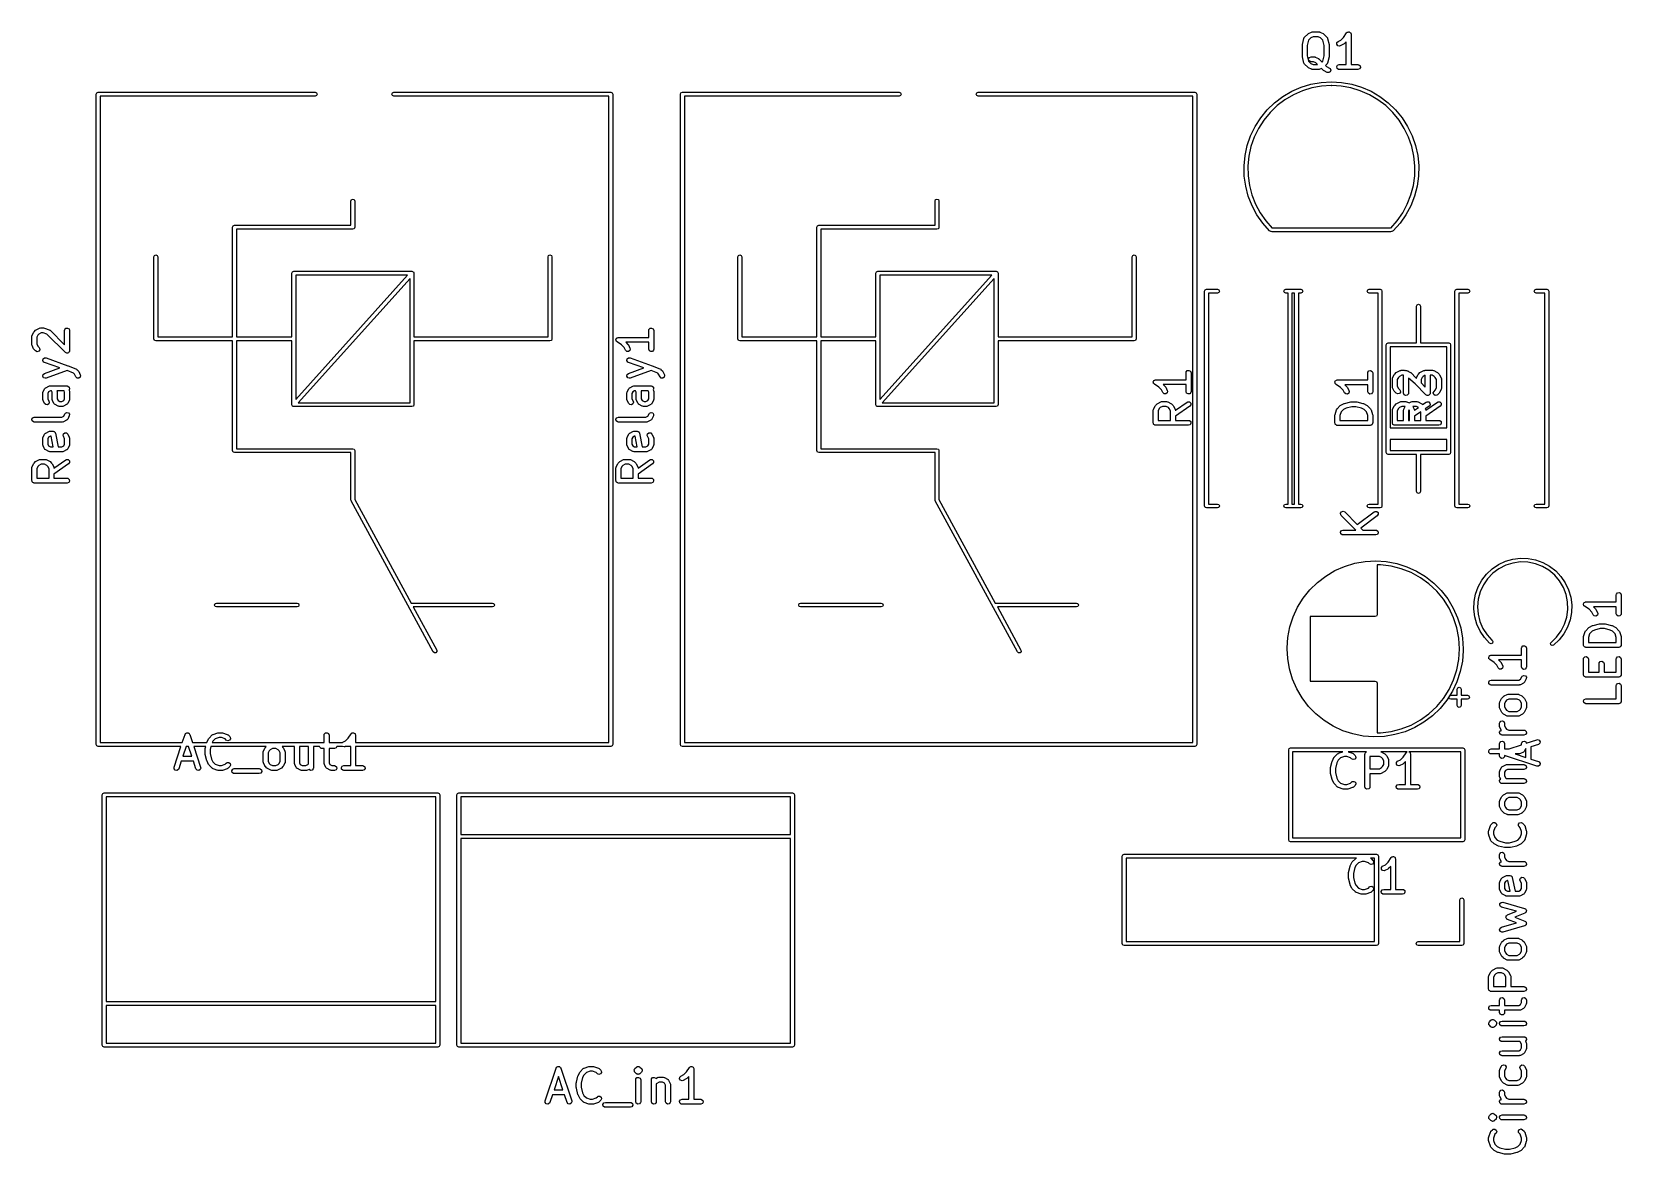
# Model space of a CAD drawing. Extents: x 124.8 to 173.2, y -144.3 to -110.1.
import ezdxf

# ---------------------------------------------------------------- set-up
doc = ezdxf.new("R2010")
doc.units = 0
doc.layers.add('BLACK', color=7, linetype='CONTINUOUS')

msp = doc.modelspace()

# ---------------------------------------------------------------- linework, layer by layer
at = {"layer": 'BLACK', "linetype": 'CONTINUOUS'}
for p, q in [((163.521, -110.317), (163.531, -110.293)), ((163.531, -110.293), (163.537, -110.289)), ((163.537, -110.289), (163.54, -110.282)), ((163.54, -110.282), (163.636, -110.187)), ((163.636, -110.187), (163.654, -110.174)), ((163.654, -110.174), (163.655, -110.173)), ((163.655, -110.173), (163.75, -110.125)), ((163.733, -110.302), (163.661, -110.374)), ((163.802, -110.267), (163.733, -110.302)), ((163.75, -110.125), (163.775, -110.118)), ((163.775, -110.118), (163.78, -110.119)), ((163.78, -110.119), (163.784, -110.117)), ((163.784, -110.117), (163.974, -110.117)), ((163.957, -110.267), (163.802, -110.267)), ((164.025, -110.302), (163.957, -110.267)), ((163.974, -110.117), (164, -110.122)), ((164, -110.122), (164.004, -110.125)), ((164.004, -110.125), (164.008, -110.125)), ((164.008, -110.125), (164.103, -110.173)), ((164.097, -110.374), (164.025, -110.302)), ((164.103, -110.173), (164.121, -110.186)), ((164.121, -110.186), (164.123, -110.187)), ((164.123, -110.187), (164.218, -110.282)), ((164.218, -110.282), (164.233, -110.304)), ((164.233, -110.304), (164.234, -110.311)), ((164.644, -110.369), (164.726, -110.287)), ((164.726, -110.287), (164.817, -110.151)), ((164.817, -110.151), (164.835, -110.132)), ((164.835, -110.132), (164.839, -110.131)), ((164.839, -110.131), (164.842, -110.127)), ((164.842, -110.127), (164.863, -110.124)), ((164.863, -110.124), (164.884, -110.118)), ((164.884, -110.118), (164.888, -110.119)), ((164.888, -110.119), (164.892, -110.119)), ((164.892, -110.119), (164.911, -110.129)), ((164.911, -110.129), (164.931, -110.138)), ((164.931, -110.138), (164.933, -110.142)), ((164.933, -110.142), (164.937, -110.144)), ((164.937, -110.144), (164.944, -110.165)), ((164.944, -110.165), (164.954, -110.184)), ((164.954, -110.184), (164.953, -110.188)), ((164.953, -110.188), (164.954, -110.192)), ((164.954, -110.192), (164.954, -111.117)), ((163.471, -110.526), (163.473, -110.511)), ((163.471, -110.859), (163.471, -110.526)), ((163.473, -110.508), (163.521, -110.317)), ((163.473, -110.511), (163.473, -110.508)), ((163.661, -110.374), (163.621, -110.535)), ((163.621, -110.535), (163.621, -110.85)), ((164.138, -110.535), (164.097, -110.374)), ((164.138, -110.85), (164.138, -110.535)), ((164.234, -110.311), (164.238, -110.317)), ((164.238, -110.317), (164.285, -110.508)), ((164.285, -110.508), (164.286, -110.522)), ((164.286, -110.522), (164.288, -110.526)), ((164.288, -110.526), (164.288, -110.859)), ((164.522, -110.499), (164.525, -110.448)), ((164.552, -110.541), (164.522, -110.499)), ((164.525, -110.448), (164.56, -110.411)), ((164.602, -110.553), (164.552, -110.541)), ((164.56, -110.411), (164.644, -110.369)), ((164.627, -110.545), (164.602, -110.553)), ((164.722, -110.498), (164.627, -110.545)), ((164.723, -110.496), (164.722, -110.498)), ((164.742, -110.484), (164.723, -110.496)), ((164.804, -110.421), (164.742, -110.484)), ((164.804, -111.117), (164.804, -110.421)), ((163.472, -110.862), (163.471, -110.859)), ((163.473, -110.877), (163.472, -110.862)), ((163.521, -111.068), (163.473, -110.877)), ((163.525, -111.074), (163.521, -111.068)), ((163.526, -111.081), (163.525, -111.074)), ((163.54, -111.103), (163.526, -111.081)), ((163.636, -111.198), (163.54, -111.103)), ((163.621, -110.85), (163.661, -111.011)), ((163.637, -111.198), (163.636, -111.198)), ((163.655, -111.212), (163.637, -111.198)), ((163.75, -111.259), (163.655, -111.212)), ((163.661, -111.011), (163.733, -111.083)), ((163.663, -110.941), (163.688, -110.897)), ((163.671, -110.992), (163.663, -110.941)), ((163.711, -111.025), (163.671, -110.992)), ((163.688, -110.897), (163.736, -110.879)), ((163.736, -111.029), (163.711, -111.025)), ((163.733, -111.083), (163.802, -111.117)), ((163.736, -110.879), (163.832, -110.879)), ((163.814, -111.029), (163.736, -111.029)), ((163.755, -111.26), (163.75, -111.259)), ((163.758, -111.263), (163.755, -111.26)), ((163.784, -111.267), (163.758, -111.263)), ((163.974, -111.267), (163.784, -111.267)), ((163.802, -111.117), (163.936, -111.117)), ((163.882, -111.064), (163.814, -111.029)), ((163.832, -110.879), (163.857, -110.884)), ((163.857, -110.884), (163.861, -110.887)), ((163.861, -110.887), (163.865, -110.887)), ((163.865, -110.887), (163.96, -110.935)), ((163.936, -111.117), (163.882, -111.064)), ((163.96, -110.935), (163.978, -110.948)), ((163.979, -111.266), (163.974, -111.267)), ((163.978, -110.948), (163.98, -110.949)), ((163.983, -111.267), (163.979, -111.266)), ((163.98, -110.949), (164.07, -111.039)), ((164.008, -111.259), (163.983, -111.267)), ((164.055, -111.236), (164.008, -111.259)), ((164.112, -111.293), (164.055, -111.236)), ((164.07, -111.039), (164.097, -111.011)), ((164.097, -111.011), (164.138, -110.85)), ((164.218, -111.103), (164.176, -111.145)), ((164.176, -111.145), (164.209, -111.178)), ((164.209, -111.178), (164.294, -111.221)), ((164.221, -111.096), (164.218, -111.103)), ((164.227, -111.092), (164.221, -111.096)), ((164.238, -111.068), (164.227, -111.092)), ((164.285, -110.877), (164.238, -111.068)), ((164.288, -110.859), (164.285, -110.874)), ((164.285, -110.874), (164.285, -110.877)), ((164.294, -111.221), (164.315, -111.236)), ((164.315, -111.236), (164.335, -111.283)), ((164.52, -111.179), (164.545, -111.135)), ((164.529, -111.23), (164.52, -111.179)), ((164.568, -111.263), (164.529, -111.23)), ((164.545, -111.135), (164.594, -111.117)), ((164.594, -111.267), (164.568, -111.263)), ((164.594, -111.117), (164.804, -111.117)), ((165.165, -111.267), (164.594, -111.267)), ((164.954, -111.117), (165.165, -111.117)), ((165.165, -111.117), (165.191, -111.122)), ((165.213, -111.25), (165.165, -111.267)), ((165.191, -111.122), (165.23, -111.155)), ((165.239, -111.205), (165.213, -111.25)), ((165.23, -111.155), (165.239, -111.205)), ((163.435, -111.804), (163.734, -111.714)), ((163.734, -111.714), (164.043, -111.658)), ((164.043, -111.658), (164.355, -111.64)), ((164.346, -111.756), (164.056, -111.773)), ((164.113, -111.294), (164.112, -111.293)), ((164.131, -111.307), (164.113, -111.294)), ((164.227, -111.355), (164.131, -111.307)), ((164.278, -111.361), (164.227, -111.355)), ((164.32, -111.332), (164.278, -111.361)), ((164.335, -111.283), (164.32, -111.332)), ((164.355, -111.76), (164.346, -111.756)), ((164.355, -111.64), (164.355, -111.64)), ((164.355, -111.64), (164.668, -111.658)), ((164.365, -111.756), (164.355, -111.76)), ((164.654, -111.773), (164.365, -111.756)), ((164.668, -111.658), (164.976, -111.714)), ((164.976, -111.714), (165.276, -111.804)), ((126.76, -112.02), (126.778, -111.978)), ((126.76, -131.82), (126.76, -112.02)), ((126.778, -111.978), (126.82, -111.96)), ((126.82, -111.96), (133.42, -111.96)), ((133.42, -112.08), (126.88, -112.08)), ((126.88, -112.08), (126.88, -131.76)), ((133.42, -111.96), (133.462, -111.978)), ((133.462, -112.062), (133.42, -112.08)), ((133.462, -111.978), (133.48, -112.02)), ((133.48, -112.02), (133.462, -112.062)), ((135.76, -112.02), (135.778, -111.978)), ((135.778, -112.062), (135.76, -112.02)), ((135.778, -111.978), (135.82, -111.96)), ((135.82, -112.08), (135.778, -112.062)), ((135.82, -111.96), (142.42, -111.96)), ((142.36, -112.08), (135.82, -112.08)), ((142.36, -131.76), (142.36, -112.08)), ((142.42, -111.96), (142.462, -111.978)), ((142.462, -111.978), (142.48, -112.02)), ((142.48, -112.02), (142.48, -131.82)), ((144.54, -112.02), (144.558, -111.978)), ((144.54, -131.82), (144.54, -112.02)), ((144.558, -111.978), (144.6, -111.96)), ((144.6, -111.96), (151.2, -111.96)), ((151.2, -112.08), (144.66, -112.08)), ((144.66, -112.08), (144.66, -131.76)), ((151.2, -111.96), (151.242, -111.978)), ((151.242, -112.062), (151.2, -112.08)), ((151.242, -111.978), (151.26, -112.02)), ((151.26, -112.02), (151.242, -112.062)), ((153.54, -112.02), (153.558, -111.978)), ((153.558, -112.062), (153.54, -112.02)), ((153.558, -111.978), (153.6, -111.96)), ((153.6, -112.08), (153.558, -112.062)), ((153.6, -111.96), (160.2, -111.96)), ((160.14, -112.08), (153.6, -112.08)), ((160.14, -131.76), (160.14, -112.08)), ((160.2, -111.96), (160.242, -111.978)), ((160.242, -111.978), (160.26, -112.02)), ((160.26, -112.02), (160.26, -131.82)), ((162.628, -112.277), (162.878, -112.088)), ((162.942, -112.184), (162.703, -112.365)), ((162.878, -112.088), (163.148, -111.93)), ((163.2, -112.033), (162.942, -112.184)), ((163.148, -111.93), (163.435, -111.804)), ((163.475, -111.913), (163.2, -112.033)), ((163.761, -111.826), (163.475, -111.913)), ((164.056, -111.773), (163.761, -111.826)), ((164.949, -111.826), (164.654, -111.773)), ((165.236, -111.913), (164.949, -111.826)), ((165.511, -112.033), (165.236, -111.913)), ((165.276, -111.804), (165.563, -111.93)), ((165.769, -112.184), (165.511, -112.033)), ((165.563, -111.93), (165.833, -112.088)), ((166.008, -112.365), (165.769, -112.184)), ((165.833, -112.088), (166.083, -112.277)), ((162.203, -112.736), (162.402, -112.494)), ((162.487, -112.573), (162.297, -112.804)), ((162.402, -112.494), (162.628, -112.277)), ((162.703, -112.365), (162.487, -112.573)), ((166.224, -112.573), (166.008, -112.365)), ((166.083, -112.277), (166.309, -112.494)), ((166.414, -112.804), (166.224, -112.573)), ((166.309, -112.494), (166.507, -112.736)), ((161.898, -113.282), (162.035, -113)), ((162.135, -113.057), (162.005, -113.326)), ((162.035, -113), (162.203, -112.736)), ((162.297, -112.804), (162.135, -113.057)), ((166.575, -113.057), (166.414, -112.804)), ((166.507, -112.736), (166.676, -113)), ((166.706, -113.326), (166.575, -113.057)), ((166.676, -113), (166.813, -113.282)), ((161.728, -113.884), (161.795, -113.578)), ((161.795, -113.578), (161.898, -113.282)), ((161.906, -113.609), (161.842, -113.902)), ((162.005, -113.326), (161.906, -113.609)), ((166.804, -113.609), (166.706, -113.326)), ((166.869, -113.902), (166.804, -113.609)), ((166.813, -113.282), (166.916, -113.578)), ((166.916, -113.578), (166.983, -113.884)), ((161.697, -114.196), (161.728, -113.884)), ((161.842, -113.902), (161.813, -114.2)), ((166.898, -114.2), (166.869, -113.902)), ((166.983, -113.884), (167.013, -114.196)), ((161.704, -114.509), (161.697, -114.196)), ((161.747, -114.819), (161.704, -114.509)), ((161.813, -114.2), (161.819, -114.5)), ((161.819, -114.5), (161.86, -114.796)), ((166.851, -114.796), (166.892, -114.5)), ((166.892, -114.5), (166.898, -114.2)), ((167.007, -114.509), (166.964, -114.819)), ((167.013, -114.196), (167.007, -114.509)), ((161.826, -115.122), (161.747, -114.819)), ((161.94, -115.414), (161.826, -115.122)), ((161.86, -114.796), (161.935, -115.086)), ((161.935, -115.086), (162.045, -115.365)), ((166.666, -115.365), (166.775, -115.086)), ((166.885, -115.122), (166.771, -115.414)), ((166.775, -115.086), (166.851, -114.796)), ((166.964, -114.819), (166.885, -115.122)), ((134.51, -115.27), (134.528, -115.228)), ((134.51, -116.01), (134.51, -115.27)), ((134.528, -115.228), (134.57, -115.21)), ((134.57, -115.21), (134.612, -115.228)), ((134.612, -115.228), (134.63, -115.27)), ((134.63, -115.27), (134.63, -116.07)), ((152.29, -115.27), (152.308, -115.228)), ((152.29, -116.01), (152.29, -115.27)), ((152.308, -115.228), (152.35, -115.21)), ((152.35, -115.21), (152.392, -115.228)), ((152.392, -115.228), (152.41, -115.27)), ((152.41, -115.27), (152.41, -116.07)), ((162.087, -115.69), (161.94, -115.414)), ((162.045, -115.365), (162.186, -115.629)), ((166.525, -115.629), (166.666, -115.365)), ((166.771, -115.414), (166.623, -115.69)), ((130.91, -116.07), (130.928, -116.028)), ((130.91, -119.41), (130.91, -116.07)), ((130.928, -116.028), (130.97, -116.01)), ((130.97, -116.01), (134.51, -116.01)), ((134.612, -116.112), (134.57, -116.13)), ((134.63, -116.07), (134.612, -116.112)), ((148.69, -116.07), (148.708, -116.028)), ((148.69, -119.41), (148.69, -116.07)), ((148.708, -116.028), (148.75, -116.01)), ((148.75, -116.01), (152.29, -116.01)), ((152.392, -116.112), (152.35, -116.13)), ((152.41, -116.07), (152.392, -116.112)), ((162.266, -115.947), (162.087, -115.69)), ((162.186, -115.629), (162.357, -115.875)), ((162.475, -116.181), (162.266, -115.947)), ((162.357, -115.875), (162.55, -116.092)), ((162.55, -116.092), (162.555, -116.09)), ((162.55, -116.092), (162.55, -116.092)), ((162.555, -116.09), (166.155, -116.09)), ((166.155, -116.09), (166.161, -116.092)), ((166.161, -116.092), (166.354, -115.875)), ((166.161, -116.092), (166.161, -116.092)), ((166.444, -115.947), (166.236, -116.181)), ((166.354, -115.875), (166.525, -115.629)), ((166.623, -115.69), (166.444, -115.947)), ((134.57, -116.13), (131.03, -116.13)), ((131.03, -116.13), (131.03, -119.41)), ((152.35, -116.13), (148.81, -116.13)), ((148.81, -116.13), (148.81, -119.41)), ((162.517, -116.198), (162.475, -116.181)), ((162.475, -116.181), (162.475, -116.181)), ((162.522, -116.196), (162.517, -116.198)), ((162.555, -116.21), (162.522, -116.196)), ((166.155, -116.21), (162.555, -116.21)), ((166.189, -116.196), (166.155, -116.21)), ((166.194, -116.198), (166.189, -116.196)), ((166.236, -116.181), (166.194, -116.198)), ((166.236, -116.181), (166.236, -116.181)), ((128.51, -116.97), (128.528, -116.928)), ((128.51, -119.47), (128.51, -116.97)), ((128.528, -116.928), (128.57, -116.91)), ((128.57, -116.91), (128.612, -116.928)), ((128.612, -116.928), (128.63, -116.97)), ((128.63, -116.97), (128.63, -119.41)), ((140.51, -116.97), (140.528, -116.928)), ((140.51, -119.41), (140.51, -116.97)), ((140.528, -116.928), (140.57, -116.91)), ((140.57, -116.91), (140.612, -116.928)), ((140.612, -116.928), (140.63, -116.97)), ((140.63, -116.97), (140.63, -119.47)), ((146.29, -116.97), (146.308, -116.928)), ((146.29, -119.47), (146.29, -116.97)), ((146.308, -116.928), (146.35, -116.91)), ((146.35, -116.91), (146.392, -116.928)), ((146.392, -116.928), (146.41, -116.97)), ((146.41, -116.97), (146.41, -119.41)), ((158.29, -116.97), (158.308, -116.928)), ((158.29, -119.41), (158.29, -116.97)), ((158.308, -116.928), (158.35, -116.91)), ((158.35, -116.91), (158.392, -116.928)), ((158.392, -116.928), (158.41, -116.97)), ((158.41, -116.97), (158.41, -119.47)), ((132.71, -117.47), (132.728, -117.428)), ((132.71, -119.41), (132.71, -117.47)), ((132.728, -117.428), (132.77, -117.41)), ((132.77, -117.41), (136.37, -117.41)), ((132.83, -117.53), (132.83, -121.314)), ((132.83, -121.314), (136.235, -117.53)), ((136.235, -117.53), (132.83, -117.53)), ((136.37, -117.41), (136.39, -117.418)), ((136.39, -117.418), (136.41, -117.425)), ((136.41, -117.425), (136.411, -117.427)), ((136.411, -117.427), (136.412, -117.428)), ((136.412, -117.428), (136.421, -117.447)), ((136.421, -117.447), (136.43, -117.467)), ((136.43, -117.467), (136.429, -117.468)), ((136.429, -117.468), (136.43, -117.47)), ((136.43, -117.47), (136.43, -119.41)), ((150.49, -117.47), (150.508, -117.428)), ((150.49, -119.41), (150.49, -117.47)), ((150.508, -117.428), (150.55, -117.41)), ((150.55, -117.41), (154.15, -117.41)), ((150.61, -117.53), (150.61, -121.314)), ((150.61, -121.314), (154.015, -117.53)), ((154.015, -117.53), (150.61, -117.53)), ((154.15, -117.41), (154.17, -117.418)), ((154.17, -117.418), (154.19, -117.425)), ((154.19, -117.425), (154.191, -117.427)), ((154.191, -117.427), (154.192, -117.428)), ((154.192, -117.428), (154.201, -117.447)), ((154.201, -117.447), (154.21, -117.467)), ((154.21, -117.467), (154.209, -117.468)), ((154.209, -117.468), (154.21, -117.47)), ((154.21, -117.47), (154.21, -119.41)), ((136.31, -117.626), (132.905, -121.41)), ((136.31, -121.41), (136.31, -117.626)), ((154.09, -117.626), (150.685, -121.41)), ((154.09, -121.41), (154.09, -117.626)), ((160.495, -118.015), (160.513, -117.973)), ((160.495, -124.555), (160.495, -118.015)), ((160.513, -117.973), (160.555, -117.955)), ((160.555, -117.955), (160.885, -117.955)), ((160.885, -117.955), (160.927, -117.973)), ((160.927, -117.973), (160.945, -118.015)), ((160.945, -118.015), (160.927, -118.057)), ((162.905, -118.015), (162.923, -117.973)), ((162.923, -118.057), (162.905, -118.015)), ((162.923, -117.973), (162.965, -117.955)), ((162.965, -117.955), (163.425, -117.955)), ((163.425, -117.955), (163.467, -117.973)), ((163.467, -117.973), (163.485, -118.015)), ((163.485, -118.015), (163.467, -118.057)), ((165.445, -118.015), (165.463, -117.973)), ((165.463, -118.057), (165.445, -118.015)), ((165.463, -117.973), (165.505, -117.955)), ((165.505, -117.955), (165.835, -117.955)), ((165.835, -117.955), (165.877, -117.973)), ((165.877, -117.973), (165.895, -118.015)), ((165.895, -118.015), (165.895, -124.555)), ((168.115, -118.015), (168.133, -117.973)), ((168.115, -124.555), (168.115, -118.015)), ((168.133, -117.973), (168.175, -117.955)), ((168.175, -117.955), (168.505, -117.955)), ((168.505, -117.955), (168.547, -117.973)), ((168.547, -117.973), (168.565, -118.015)), ((168.565, -118.015), (168.547, -118.057)), ((170.525, -118.015), (170.543, -117.973)), ((170.543, -118.057), (170.525, -118.015)), ((170.543, -117.973), (170.585, -117.955)), ((170.585, -117.955), (170.915, -117.955)), ((170.915, -117.955), (170.957, -117.973)), ((170.957, -117.973), (170.975, -118.015)), ((170.975, -118.015), (170.975, -124.555)), ((160.885, -118.075), (160.615, -118.075)), ((160.615, -118.075), (160.615, -124.495)), ((160.927, -118.057), (160.885, -118.075)), ((162.965, -118.075), (162.923, -118.057)), ((163.035, -118.075), (162.965, -118.075)), ((163.035, -124.495), (163.035, -118.075)), ((163.155, -118.075), (163.155, -124.495)), ((163.235, -118.075), (163.155, -118.075)), ((163.235, -124.495), (163.235, -118.075)), ((163.425, -118.075), (163.355, -118.075)), ((163.355, -118.075), (163.355, -124.495)), ((163.467, -118.057), (163.425, -118.075)), ((165.505, -118.075), (165.463, -118.057)), ((165.775, -118.075), (165.505, -118.075)), ((165.775, -124.495), (165.775, -118.075)), ((166.945, -118.47), (166.963, -118.428)), ((166.945, -119.59), (166.945, -118.47)), ((166.963, -118.428), (167.005, -118.41)), ((167.005, -118.41), (167.047, -118.428)), ((167.047, -118.428), (167.065, -118.47)), ((167.065, -118.47), (167.065, -119.59)), ((168.505, -118.075), (168.235, -118.075)), ((168.235, -118.075), (168.235, -124.495)), ((168.547, -118.057), (168.505, -118.075)), ((170.585, -118.075), (170.543, -118.057)), ((170.855, -118.075), (170.585, -118.075)), ((170.855, -124.495), (170.855, -118.075)), ((124.797, -119.401), (124.802, -119.375)), ((124.797, -119.639), (124.797, -119.401)), ((124.802, -119.375), (124.805, -119.372)), ((124.805, -119.367), (124.853, -119.272)), ((124.805, -119.372), (124.805, -119.367)), ((124.853, -119.272), (124.866, -119.254)), ((124.866, -119.254), (124.867, -119.253)), ((124.867, -119.253), (124.915, -119.205)), ((124.915, -119.205), (124.933, -119.192)), ((124.933, -119.192), (124.934, -119.191)), ((124.934, -119.191), (125.029, -119.143)), ((124.982, -119.35), (124.947, -119.419)), ((124.947, -119.419), (124.947, -119.621)), ((125.012, -119.32), (124.982, -119.35)), ((125.081, -119.285), (125.012, -119.32)), ((125.029, -119.143), (125.054, -119.136)), ((125.054, -119.136), (125.059, -119.137)), ((125.059, -119.137), (125.063, -119.135)), ((125.063, -119.135), (125.158, -119.135)), ((125.146, -119.285), (125.081, -119.285)), ((125.26, -119.324), (125.146, -119.285)), ((125.158, -119.135), (125.18, -119.139)), ((125.18, -119.139), (125.182, -119.139)), ((125.182, -119.139), (125.325, -119.187)), ((125.819, -119.883), (125.26, -119.324)), ((125.325, -119.187), (125.348, -119.199)), ((125.348, -119.199), (125.35, -119.203)), ((125.35, -119.203), (125.354, -119.205)), ((125.354, -119.205), (125.797, -119.648)), ((125.797, -119.21), (125.802, -119.185)), ((125.797, -119.648), (125.797, -119.21)), ((125.802, -119.185), (125.835, -119.146)), ((125.835, -119.146), (125.885, -119.137)), ((125.885, -119.137), (125.93, -119.162)), ((125.93, -119.162), (125.947, -119.21)), ((125.947, -119.21), (125.947, -119.83)), ((128.528, -119.512), (128.51, -119.47)), ((128.63, -119.41), (130.91, -119.41)), ((131.03, -119.41), (132.71, -119.41)), ((136.43, -119.41), (140.51, -119.41)), ((140.63, -119.47), (140.612, -119.512)), ((142.578, -119.491), (142.579, -119.487)), ((142.584, -119.512), (142.578, -119.491)), ((142.579, -119.483), (142.589, -119.464)), ((142.579, -119.487), (142.579, -119.483)), ((142.589, -119.464), (142.598, -119.444)), ((142.598, -119.444), (142.602, -119.442)), ((142.602, -119.442), (142.604, -119.439)), ((142.604, -119.439), (142.625, -119.431)), ((142.625, -119.431), (142.644, -119.422)), ((142.644, -119.422), (142.648, -119.423)), ((142.648, -119.423), (142.652, -119.421)), ((142.652, -119.421), (143.577, -119.421)), ((143.577, -119.21), (143.582, -119.185)), ((143.577, -119.421), (143.577, -119.21)), ((143.582, -119.185), (143.615, -119.146)), ((143.615, -119.146), (143.665, -119.137)), ((143.665, -119.137), (143.71, -119.162)), ((143.71, -119.162), (143.727, -119.21)), ((143.727, -119.21), (143.727, -119.782)), ((146.308, -119.512), (146.29, -119.47)), ((146.41, -119.41), (148.69, -119.41)), ((148.81, -119.41), (150.49, -119.41)), ((154.21, -119.41), (158.29, -119.41)), ((158.41, -119.47), (158.392, -119.512)), ((124.799, -119.643), (124.797, -119.639)), ((124.798, -119.648), (124.799, -119.643)), ((124.805, -119.673), (124.798, -119.648)), ((124.853, -119.768), (124.805, -119.673)), ((124.854, -119.769), (124.853, -119.768)), ((124.867, -119.787), (124.854, -119.769)), ((124.915, -119.835), (124.867, -119.787)), ((124.961, -119.857), (124.915, -119.835)), ((124.947, -119.621), (124.982, -119.69)), ((125.011, -119.843), (124.961, -119.857)), ((124.982, -119.69), (125.021, -119.729)), ((125.04, -119.801), (125.011, -119.843)), ((125.021, -119.729), (125.036, -119.75)), ((125.036, -119.75), (125.04, -119.801)), ((125.84, -119.892), (125.819, -119.883)), ((125.859, -119.903), (125.84, -119.892)), ((125.863, -119.903), (125.859, -119.903)), ((125.866, -119.904), (125.863, -119.903)), ((125.888, -119.898), (125.866, -119.904)), ((125.91, -119.894), (125.888, -119.898)), ((125.912, -119.892), (125.91, -119.894)), ((125.915, -119.891), (125.912, -119.892)), ((125.928, -119.872), (125.915, -119.891)), ((125.943, -119.855), (125.928, -119.872)), ((125.944, -119.851), (125.943, -119.855)), ((125.945, -119.849), (125.944, -119.851)), ((125.947, -119.83), (125.945, -119.846)), ((125.945, -119.846), (125.945, -119.849)), ((128.57, -119.53), (128.528, -119.512)), ((130.91, -119.53), (128.57, -119.53)), ((130.91, -122.87), (130.91, -119.53)), ((132.71, -119.53), (131.03, -119.53)), ((131.03, -119.53), (131.03, -122.81)), ((132.71, -121.47), (132.71, -119.53)), ((140.57, -119.53), (136.43, -119.53)), ((136.43, -119.53), (136.43, -121.47)), ((140.612, -119.512), (140.57, -119.53)), ((142.587, -119.534), (142.584, -119.512)), ((142.591, -119.536), (142.587, -119.534)), ((142.592, -119.541), (142.591, -119.536)), ((142.611, -119.559), (142.592, -119.541)), ((142.747, -119.65), (142.611, -119.559)), ((142.829, -119.731), (142.747, -119.65)), ((142.871, -119.815), (142.829, -119.731)), ((142.908, -119.851), (142.871, -119.815)), ((143.577, -119.571), (142.881, -119.571)), ((142.881, -119.571), (142.944, -119.634)), ((142.959, -119.854), (142.908, -119.851)), ((142.944, -119.634), (142.956, -119.652)), ((142.956, -119.652), (142.958, -119.653)), ((142.958, -119.653), (143.005, -119.748)), ((143.001, -119.823), (142.959, -119.854)), ((143.013, -119.773), (143.001, -119.823)), ((143.005, -119.748), (143.013, -119.773)), ((143.577, -119.782), (143.577, -119.571)), ((143.595, -119.83), (143.577, -119.782)), ((143.639, -119.856), (143.595, -119.83)), ((143.69, -119.847), (143.639, -119.856)), ((143.723, -119.808), (143.69, -119.847)), ((143.727, -119.782), (143.723, -119.808)), ((146.35, -119.53), (146.308, -119.512)), ((148.69, -119.53), (146.35, -119.53)), ((148.69, -122.87), (148.69, -119.53)), ((150.49, -119.53), (148.81, -119.53)), ((148.81, -119.53), (148.81, -122.81)), ((150.49, -121.47), (150.49, -119.53)), ((158.35, -119.53), (154.21, -119.53)), ((154.21, -119.53), (154.21, -121.47)), ((158.392, -119.512), (158.35, -119.53)), ((166.025, -119.65), (166.043, -119.608)), ((166.025, -122.93), (166.025, -119.65)), ((166.043, -119.608), (166.085, -119.59)), ((166.085, -119.59), (166.945, -119.59)), ((167.865, -119.71), (166.145, -119.71)), ((166.145, -119.71), (166.145, -122.174)), ((167.065, -119.59), (167.925, -119.59)), ((167.865, -122.174), (167.865, -119.71)), ((167.925, -119.59), (167.967, -119.608)), ((167.967, -119.608), (167.985, -119.65)), ((167.985, -119.65), (167.985, -122.93)), ((125.132, -120.129), (125.141, -120.078)), ((125.158, -120.173), (125.132, -120.129)), ((125.141, -120.078), (125.18, -120.045)), ((125.18, -120.186), (125.158, -120.173)), ((125.18, -120.045), (125.231, -120.045)), ((125.649, -120.353), (125.18, -120.186)), ((125.18, -120.521), (125.649, -120.353)), ((125.231, -120.045), (125.898, -120.283)), ((125.871, -120.434), (125.231, -120.662)), ((126.068, -120.512), (125.871, -120.434)), ((125.898, -120.283), (125.899, -120.284)), ((125.899, -120.284), (125.9, -120.284)), ((125.9, -120.284), (126.138, -120.379)), ((126.138, -120.379), (126.16, -120.393)), ((126.16, -120.393), (126.162, -120.395)), ((126.162, -120.395), (126.164, -120.396)), ((126.164, -120.396), (126.211, -120.443)), ((126.211, -120.443), (126.224, -120.462)), ((126.224, -120.462), (126.225, -120.463)), ((126.225, -120.463), (126.273, -120.558)), ((142.912, -120.129), (142.921, -120.078)), ((142.938, -120.173), (142.912, -120.129)), ((142.921, -120.078), (142.96, -120.045)), ((142.96, -120.186), (142.938, -120.173)), ((142.96, -120.045), (143.011, -120.045)), ((143.429, -120.353), (142.96, -120.186)), ((142.96, -120.521), (143.429, -120.353)), ((143.011, -120.045), (143.678, -120.283)), ((143.651, -120.434), (143.011, -120.662)), ((143.848, -120.512), (143.651, -120.434)), ((143.678, -120.283), (143.679, -120.284)), ((143.679, -120.284), (143.68, -120.284)), ((143.68, -120.284), (143.918, -120.379)), ((143.918, -120.379), (143.94, -120.393)), ((143.94, -120.393), (143.942, -120.395)), ((143.942, -120.395), (143.944, -120.396)), ((143.944, -120.396), (143.991, -120.443)), ((143.991, -120.443), (144.004, -120.462)), ((144.004, -120.462), (144.005, -120.463)), ((144.005, -120.463), (144.053, -120.558)), ((159.937, -120.474), (159.97, -120.434)), ((159.97, -120.434), (160.02, -120.425)), ((160.02, -120.425), (160.065, -120.451)), ((160.065, -120.451), (160.082, -120.499)), ((165.467, -120.479), (165.5, -120.439)), ((165.5, -120.439), (165.55, -120.43)), ((165.55, -120.43), (165.595, -120.456)), ((165.595, -120.456), (165.612, -120.504)), ((166.349, -120.48), (166.444, -120.432)), ((166.444, -120.432), (166.469, -120.425)), ((166.469, -120.425), (166.474, -120.426)), ((166.474, -120.426), (166.478, -120.424)), ((166.478, -120.424), (166.573, -120.424)), ((166.573, -120.424), (166.595, -120.428)), ((166.595, -120.428), (166.597, -120.428)), ((166.597, -120.428), (166.607, -120.431)), ((166.607, -120.431), (166.61, -120.431)), ((166.61, -120.431), (166.629, -120.424)), ((166.629, -120.424), (166.635, -120.426)), ((166.635, -120.426), (166.64, -120.425)), ((166.64, -120.425), (166.658, -120.436)), ((166.658, -120.436), (166.677, -120.443)), ((166.677, -120.443), (166.699, -120.462)), ((166.699, -120.462), (166.74, -120.476)), ((167.07, -120.48), (167.165, -120.432)), ((167.165, -120.432), (167.19, -120.425)), ((167.19, -120.425), (167.195, -120.426)), ((167.195, -120.426), (167.199, -120.424)), ((167.199, -120.424), (167.437, -120.424)), ((167.437, -120.424), (167.463, -120.429)), ((167.463, -120.429), (167.466, -120.432)), ((167.466, -120.432), (167.47, -120.432)), ((167.47, -120.432), (167.566, -120.48)), ((125.132, -120.604), (125.141, -120.554)), ((125.157, -120.649), (125.132, -120.604)), ((125.141, -120.554), (125.18, -120.521)), ((125.205, -120.666), (125.157, -120.649)), ((125.231, -120.662), (125.205, -120.666)), ((125.22, -120.953), (125.315, -120.905)), ((125.315, -120.905), (125.34, -120.898)), ((125.34, -120.898), (125.344, -120.899)), ((125.344, -120.899), (125.349, -120.897)), ((125.349, -120.897), (125.872, -120.897)), ((125.872, -120.897), (125.898, -120.902)), ((125.898, -120.902), (125.937, -120.935)), ((125.937, -120.935), (125.946, -120.985)), ((126.096, -120.541), (126.068, -120.512)), ((126.139, -120.625), (126.096, -120.541)), ((126.176, -120.66), (126.139, -120.625)), ((126.227, -120.663), (126.176, -120.66)), ((126.268, -120.633), (126.227, -120.663)), ((126.28, -120.583), (126.268, -120.633)), ((126.273, -120.558), (126.28, -120.583)), ((142.912, -120.604), (142.921, -120.554)), ((142.937, -120.649), (142.912, -120.604)), ((142.921, -120.554), (142.96, -120.521)), ((142.985, -120.666), (142.937, -120.649)), ((143.011, -120.662), (142.985, -120.666)), ((143, -120.953), (143.095, -120.905)), ((143.095, -120.905), (143.12, -120.898)), ((143.12, -120.898), (143.124, -120.899)), ((143.124, -120.899), (143.129, -120.897)), ((143.129, -120.897), (143.652, -120.897)), ((143.652, -120.897), (143.678, -120.902)), ((143.678, -120.902), (143.717, -120.935)), ((143.717, -120.935), (143.726, -120.985)), ((143.876, -120.541), (143.848, -120.512)), ((143.919, -120.625), (143.876, -120.541)), ((143.956, -120.66), (143.919, -120.625)), ((144.007, -120.663), (143.956, -120.66)), ((144.048, -120.633), (144.007, -120.663)), ((144.06, -120.583), (144.048, -120.633)), ((144.053, -120.558), (144.06, -120.583)), ((158.933, -120.78), (158.934, -120.776)), ((158.939, -120.801), (158.933, -120.78)), ((158.934, -120.772), (158.944, -120.753)), ((158.934, -120.776), (158.934, -120.772)), ((158.942, -120.822), (158.939, -120.801)), ((158.946, -120.825), (158.942, -120.822)), ((158.944, -120.753), (158.953, -120.733)), ((158.947, -120.829), (158.946, -120.825)), ((158.966, -120.847), (158.947, -120.829)), ((158.953, -120.733), (158.957, -120.731)), ((158.957, -120.731), (158.959, -120.728)), ((158.959, -120.728), (158.98, -120.72)), ((159.102, -120.939), (158.966, -120.847)), ((158.98, -120.72), (158.999, -120.71)), ((158.999, -120.71), (159.003, -120.711)), ((159.003, -120.711), (159.007, -120.71)), ((159.007, -120.71), (159.932, -120.71)), ((159.184, -121.02), (159.102, -120.939)), ((159.932, -120.86), (159.236, -120.86)), ((159.236, -120.86), (159.299, -120.922)), ((159.299, -120.922), (159.311, -120.941)), ((159.311, -120.941), (159.313, -120.942)), ((159.313, -120.942), (159.36, -121.037)), ((159.932, -120.499), (159.937, -120.474)), ((159.932, -120.71), (159.932, -120.499)), ((159.932, -121.071), (159.932, -120.86)), ((160.082, -120.499), (160.082, -121.071)), ((164.463, -120.785), (164.464, -120.781)), ((164.469, -120.806), (164.463, -120.785)), ((164.464, -120.777), (164.474, -120.758)), ((164.464, -120.781), (164.464, -120.777)), ((164.472, -120.828), (164.469, -120.806)), ((164.476, -120.83), (164.472, -120.828)), ((164.474, -120.758), (164.483, -120.738)), ((164.477, -120.834), (164.476, -120.83)), ((164.496, -120.852), (164.477, -120.834)), ((164.483, -120.738), (164.487, -120.736)), ((164.487, -120.736), (164.489, -120.733)), ((164.489, -120.733), (164.51, -120.725)), ((164.632, -120.944), (164.496, -120.852)), ((164.51, -120.725), (164.529, -120.715)), ((164.529, -120.715), (164.533, -120.716)), ((164.533, -120.716), (164.537, -120.715)), ((164.537, -120.715), (165.462, -120.715)), ((164.714, -121.025), (164.632, -120.944)), ((165.462, -120.865), (164.766, -120.865)), ((164.766, -120.865), (164.829, -120.927)), ((164.829, -120.927), (164.841, -120.946)), ((164.841, -120.946), (164.843, -120.947)), ((164.843, -120.947), (164.89, -121.042)), ((165.462, -120.504), (165.467, -120.479)), ((165.462, -120.715), (165.462, -120.504)), ((165.462, -121.076), (165.462, -120.865)), ((165.612, -120.504), (165.612, -121.076)), ((166.212, -120.69), (166.217, -120.664)), ((166.212, -120.928), (166.212, -120.69)), ((166.214, -120.932), (166.212, -120.928)), ((166.213, -120.936), (166.214, -120.932)), ((166.22, -120.961), (166.213, -120.936)), ((166.217, -120.664), (166.22, -120.661)), ((166.22, -120.656), (166.268, -120.561)), ((166.22, -120.661), (166.22, -120.656)), ((166.268, -120.561), (166.281, -120.543)), ((166.281, -120.543), (166.282, -120.541)), ((166.282, -120.541), (166.33, -120.494)), ((166.33, -120.494), (166.348, -120.481)), ((166.348, -120.481), (166.349, -120.48)), ((166.397, -120.639), (166.362, -120.707)), ((166.362, -120.707), (166.362, -120.91)), ((166.362, -120.91), (166.397, -120.979)), ((166.427, -120.609), (166.397, -120.639)), ((166.496, -120.574), (166.427, -120.609)), ((166.552, -120.574), (166.496, -120.574)), ((166.552, -121.118), (166.552, -120.574)), ((166.904, -120.841), (166.702, -120.665)), ((166.702, -120.665), (166.702, -121.118)), ((166.74, -120.476), (166.763, -120.488)), ((166.763, -120.488), (166.765, -120.492)), ((166.765, -120.492), (166.769, -120.494)), ((166.769, -120.494), (166.938, -120.663)), ((167.234, -121.171), (166.904, -120.841)), ((166.938, -120.663), (166.941, -120.661)), ((166.941, -120.656), (166.989, -120.561)), ((166.941, -120.661), (166.941, -120.656)), ((166.989, -120.561), (167.002, -120.543)), ((167.002, -120.543), (167.003, -120.541)), ((167.003, -120.541), (167.051, -120.494)), ((167.051, -120.494), (167.069, -120.481)), ((167.069, -120.481), (167.07, -120.48)), ((167.118, -120.639), (167.083, -120.707)), ((167.083, -120.707), (167.083, -120.808)), ((167.083, -120.808), (167.212, -120.937)), ((167.148, -120.609), (167.118, -120.639)), ((167.212, -120.576), (167.148, -120.609)), ((167.212, -120.937), (167.212, -120.576)), ((167.419, -120.574), (167.362, -120.574)), ((167.362, -120.574), (167.362, -121.118)), ((167.488, -120.609), (167.419, -120.574)), ((167.518, -120.639), (167.488, -120.609)), ((167.552, -120.707), (167.518, -120.639)), ((167.552, -120.958), (167.552, -120.707)), ((167.566, -120.48), (167.584, -120.493)), ((167.584, -120.493), (167.585, -120.494)), ((167.585, -120.494), (167.633, -120.541)), ((167.633, -120.541), (167.646, -120.56)), ((167.646, -120.56), (167.647, -120.561)), ((167.647, -120.561), (167.694, -120.656)), ((167.694, -120.656), (167.702, -120.681)), ((167.702, -120.681), (167.701, -120.686)), ((167.701, -120.686), (167.702, -120.69)), ((167.702, -120.69), (167.702, -120.975)), ((125.131, -121.115), (125.135, -121.09)), ((125.131, -121.306), (125.131, -121.115)), ((125.132, -121.31), (125.131, -121.306)), ((125.131, -121.314), (125.132, -121.31)), ((125.139, -121.339), (125.131, -121.314)), ((125.135, -121.09), (125.138, -121.086)), ((125.138, -121.086), (125.139, -121.082)), ((125.139, -121.082), (125.186, -120.986)), ((125.186, -121.434), (125.139, -121.339)), ((125.186, -120.986), (125.202, -120.966)), ((125.202, -120.966), (125.212, -120.961)), ((125.212, -120.961), (125.22, -120.953)), ((125.309, -121.076), (125.281, -121.133)), ((125.281, -121.133), (125.281, -121.288)), ((125.281, -121.288), (125.32, -121.367)), ((125.366, -121.047), (125.309, -121.076)), ((125.328, -121.392), (125.316, -121.442)), ((125.32, -121.367), (125.328, -121.392)), ((125.397, -121.047), (125.366, -121.047)), ((125.416, -121.085), (125.397, -121.047)), ((125.416, -121.306), (125.416, -121.085)), ((125.418, -121.31), (125.416, -121.306)), ((125.417, -121.314), (125.418, -121.31)), ((125.424, -121.339), (125.417, -121.314)), ((125.472, -121.434), (125.424, -121.339)), ((125.562, -121.047), (125.566, -121.059)), ((125.778, -121.047), (125.562, -121.047)), ((125.566, -121.059), (125.565, -121.063)), ((125.565, -121.063), (125.566, -121.068)), ((125.566, -121.068), (125.566, -121.288)), ((125.566, -121.288), (125.595, -121.345)), ((125.595, -121.345), (125.652, -121.374)), ((125.652, -121.374), (125.712, -121.374)), ((125.712, -121.374), (125.769, -121.345)), ((125.769, -121.345), (125.797, -121.288)), ((125.797, -121.085), (125.778, -121.047)), ((125.797, -121.288), (125.797, -121.085)), ((125.939, -121.339), (125.892, -121.434)), ((125.946, -120.985), (125.93, -121.014)), ((125.93, -121.014), (125.939, -121.034)), ((125.939, -121.034), (125.947, -121.059)), ((125.94, -121.335), (125.939, -121.339)), ((125.943, -121.331), (125.94, -121.335)), ((125.947, -121.306), (125.943, -121.331)), ((125.947, -121.059), (125.946, -121.063)), ((125.946, -121.063), (125.947, -121.068)), ((125.947, -121.068), (125.947, -121.306)), ((132.905, -121.41), (136.31, -121.41)), ((142.911, -121.115), (142.915, -121.09)), ((142.911, -121.306), (142.911, -121.115)), ((142.912, -121.31), (142.911, -121.306)), ((142.911, -121.314), (142.912, -121.31)), ((142.919, -121.339), (142.911, -121.314)), ((142.915, -121.09), (142.918, -121.086)), ((142.918, -121.086), (142.919, -121.082)), ((142.919, -121.082), (142.966, -120.986)), ((142.966, -121.434), (142.919, -121.339)), ((142.966, -120.986), (142.982, -120.966)), ((142.982, -120.966), (142.992, -120.961)), ((142.992, -120.961), (143, -120.953)), ((143.089, -121.076), (143.061, -121.133)), ((143.061, -121.133), (143.061, -121.288)), ((143.061, -121.288), (143.1, -121.367)), ((143.146, -121.047), (143.089, -121.076)), ((143.108, -121.392), (143.096, -121.442)), ((143.1, -121.367), (143.108, -121.392)), ((143.177, -121.047), (143.146, -121.047)), ((143.196, -121.085), (143.177, -121.047)), ((143.196, -121.306), (143.196, -121.085)), ((143.198, -121.31), (143.196, -121.306)), ((143.197, -121.314), (143.198, -121.31)), ((143.204, -121.339), (143.197, -121.314)), ((143.252, -121.434), (143.204, -121.339)), ((143.342, -121.047), (143.346, -121.059)), ((143.558, -121.047), (143.342, -121.047)), ((143.346, -121.059), (143.345, -121.063)), ((143.345, -121.063), (143.346, -121.068)), ((143.346, -121.068), (143.346, -121.288)), ((143.346, -121.288), (143.375, -121.345)), ((143.375, -121.345), (143.432, -121.374)), ((143.432, -121.374), (143.492, -121.374)), ((143.492, -121.374), (143.549, -121.345)), ((143.549, -121.345), (143.577, -121.288)), ((143.577, -121.085), (143.558, -121.047)), ((143.577, -121.288), (143.577, -121.085)), ((143.719, -121.339), (143.672, -121.434)), ((143.726, -120.985), (143.71, -121.014)), ((143.71, -121.014), (143.719, -121.034)), ((143.719, -121.034), (143.727, -121.059)), ((143.72, -121.335), (143.719, -121.339)), ((143.723, -121.331), (143.72, -121.335)), ((143.727, -121.306), (143.723, -121.331)), ((143.727, -121.059), (143.726, -121.063)), ((143.726, -121.063), (143.727, -121.068)), ((143.727, -121.068), (143.727, -121.306)), ((150.685, -121.41), (154.09, -121.41)), ((159.05, -121.446), (159.068, -121.433)), ((159.068, -121.433), (159.069, -121.432)), ((159.069, -121.432), (159.164, -121.385)), ((159.164, -121.385), (159.189, -121.377)), ((159.226, -121.104), (159.184, -121.02)), ((159.189, -121.377), (159.194, -121.378)), ((159.194, -121.378), (159.198, -121.377)), ((159.198, -121.377), (159.341, -121.377)), ((159.263, -121.14), (159.226, -121.104)), ((159.314, -121.143), (159.263, -121.14)), ((159.356, -121.112), (159.314, -121.143)), ((159.341, -121.377), (159.366, -121.381)), ((159.368, -121.062), (159.356, -121.112)), ((159.36, -121.037), (159.368, -121.062)), ((159.366, -121.381), (159.37, -121.384)), ((159.37, -121.384), (159.374, -121.385)), ((159.374, -121.385), (159.469, -121.432)), ((159.469, -121.432), (159.488, -121.446)), ((159.606, -121.641), (159.964, -121.39)), ((159.95, -121.119), (159.932, -121.071)), ((159.994, -121.145), (159.95, -121.119)), ((159.964, -121.39), (159.988, -121.379)), ((159.988, -121.379), (160.039, -121.384)), ((160.045, -121.136), (159.994, -121.145)), ((160.039, -121.384), (160.075, -121.42)), ((160.078, -121.096), (160.045, -121.136)), ((160.075, -121.42), (160.08, -121.471)), ((160.082, -121.071), (160.078, -121.096)), ((164.756, -121.109), (164.714, -121.025)), ((164.754, -121.434), (164.757, -121.432)), ((164.793, -121.145), (164.756, -121.109)), ((164.757, -121.432), (164.948, -121.384)), ((164.844, -121.148), (164.793, -121.145)), ((164.886, -121.117), (164.844, -121.148)), ((164.898, -121.067), (164.886, -121.117)), ((164.89, -121.042), (164.898, -121.067)), ((164.948, -121.384), (164.963, -121.383)), ((164.963, -121.383), (164.966, -121.382)), ((164.966, -121.382), (165.109, -121.382)), ((165.109, -121.382), (165.124, -121.384)), ((165.124, -121.384), (165.127, -121.384)), ((165.127, -121.384), (165.317, -121.432)), ((165.317, -121.432), (165.329, -121.437)), ((165.48, -121.124), (165.462, -121.076)), ((165.524, -121.15), (165.48, -121.124)), ((165.575, -121.141), (165.524, -121.15)), ((165.608, -121.101), (165.575, -121.141)), ((165.612, -121.076), (165.608, -121.101)), ((166.268, -121.057), (166.22, -120.961)), ((166.269, -121.058), (166.268, -121.057)), ((166.282, -121.076), (166.269, -121.058)), ((166.33, -121.124), (166.282, -121.076)), ((166.376, -121.145), (166.33, -121.124)), ((166.33, -121.446), (166.348, -121.433)), ((166.348, -121.433), (166.349, -121.432)), ((166.349, -121.432), (166.444, -121.385)), ((166.426, -121.132), (166.376, -121.145)), ((166.397, -120.979), (166.436, -121.018)), ((166.455, -121.09), (166.426, -121.132)), ((166.436, -121.018), (166.451, -121.039)), ((166.444, -121.385), (166.469, -121.377)), ((166.451, -121.039), (166.455, -121.09)), ((166.469, -121.377), (166.474, -121.378)), ((166.474, -121.378), (166.478, -121.377)), ((166.478, -121.377), (166.621, -121.377)), ((166.57, -121.167), (166.552, -121.118)), ((166.614, -121.192), (166.57, -121.167)), ((166.665, -121.183), (166.614, -121.192)), ((166.621, -121.377), (166.646, -121.381)), ((166.646, -121.381), (166.65, -121.384)), ((166.65, -121.384), (166.654, -121.385)), ((166.654, -121.385), (166.719, -121.417)), ((166.698, -121.144), (166.665, -121.183)), ((166.702, -121.118), (166.698, -121.144)), ((166.719, -121.417), (166.784, -121.385)), ((166.784, -121.385), (166.809, -121.377)), ((166.809, -121.377), (166.814, -121.378)), ((166.814, -121.378), (166.818, -121.377)), ((166.818, -121.377), (166.961, -121.377)), ((166.961, -121.377), (166.986, -121.381)), ((166.986, -121.381), (166.99, -121.384)), ((166.99, -121.384), (166.994, -121.385)), ((166.994, -121.385), (167.089, -121.432)), ((167.089, -121.432), (167.108, -121.446)), ((167.132, -121.469), (167.244, -121.39)), ((167.226, -121.641), (167.584, -121.39)), ((167.255, -121.181), (167.234, -121.171)), ((167.244, -121.39), (167.268, -121.379)), ((167.274, -121.192), (167.255, -121.181)), ((167.268, -121.379), (167.319, -121.384)), ((167.278, -121.192), (167.274, -121.192)), ((167.281, -121.193), (167.278, -121.192)), ((167.303, -121.187), (167.281, -121.193)), ((167.325, -121.183), (167.303, -121.187)), ((167.319, -121.384), (167.355, -121.42)), ((167.327, -121.181), (167.325, -121.183)), ((167.33, -121.18), (167.327, -121.181)), ((167.343, -121.161), (167.33, -121.18)), ((167.358, -121.144), (167.343, -121.161)), ((167.355, -121.42), (167.36, -121.471)), ((167.359, -121.139), (167.358, -121.144)), ((167.36, -121.138), (167.359, -121.139)), ((167.362, -121.118), (167.36, -121.134)), ((167.36, -121.134), (167.36, -121.138)), ((167.457, -121.112), (167.479, -121.065)), ((167.471, -121.161), (167.457, -121.112)), ((167.513, -121.191), (167.471, -121.161)), ((167.479, -121.065), (167.518, -121.026)), ((167.564, -121.186), (167.513, -121.191)), ((167.518, -121.026), (167.552, -120.958)), ((167.585, -121.171), (167.564, -121.186)), ((167.584, -121.39), (167.608, -121.379)), ((167.633, -121.124), (167.585, -121.171)), ((167.608, -121.379), (167.659, -121.384)), ((167.647, -121.104), (167.633, -121.122)), ((167.633, -121.122), (167.633, -121.124)), ((167.694, -121.009), (167.647, -121.104)), ((167.659, -121.384), (167.695, -121.42)), ((167.695, -121.005), (167.694, -121.009)), ((167.698, -121.001), (167.695, -121.005)), ((167.695, -121.42), (167.7, -121.471)), ((167.702, -120.975), (167.698, -121.001)), ((124.799, -121.912), (124.824, -121.867)), ((124.807, -121.962), (124.799, -121.912)), ((124.824, -121.867), (124.872, -121.85)), ((124.872, -121.85), (125.712, -121.85)), ((125.224, -121.47), (125.186, -121.434)), ((125.275, -121.473), (125.224, -121.47)), ((125.316, -121.442), (125.275, -121.473)), ((125.48, -121.442), (125.472, -121.434)), ((125.485, -121.453), (125.48, -121.442)), ((125.506, -121.468), (125.485, -121.453)), ((125.601, -121.516), (125.506, -121.468)), ((125.605, -121.516), (125.601, -121.516)), ((125.609, -121.519), (125.605, -121.516)), ((125.634, -121.524), (125.609, -121.519)), ((125.73, -121.524), (125.634, -121.524)), ((125.712, -121.85), (125.769, -121.821)), ((125.734, -121.522), (125.73, -121.524)), ((125.738, -121.523), (125.734, -121.522)), ((125.763, -121.516), (125.738, -121.523)), ((125.858, -121.468), (125.763, -121.516)), ((125.769, -121.821), (125.805, -121.748)), ((125.805, -121.748), (125.821, -121.727)), ((125.821, -121.727), (125.868, -121.707)), ((125.866, -121.46), (125.858, -121.468)), ((125.876, -121.455), (125.866, -121.46)), ((125.868, -121.707), (125.917, -121.722)), ((125.892, -121.434), (125.876, -121.455)), ((125.892, -121.911), (125.876, -121.932)), ((125.939, -121.815), (125.892, -121.911)), ((125.917, -121.722), (125.945, -121.764)), ((125.945, -121.764), (125.939, -121.815)), ((132.711, -121.472), (132.71, -121.47)), ((132.71, -121.473), (132.711, -121.472)), ((132.719, -121.493), (132.71, -121.473)), ((132.728, -121.512), (132.719, -121.493)), ((132.729, -121.513), (132.728, -121.512)), ((132.73, -121.515), (132.729, -121.513)), ((132.75, -121.522), (132.73, -121.515)), ((132.77, -121.53), (132.75, -121.522)), ((136.37, -121.53), (132.77, -121.53)), ((136.412, -121.512), (136.37, -121.53)), ((136.43, -121.47), (136.412, -121.512)), ((142.579, -121.912), (142.604, -121.867)), ((142.587, -121.962), (142.579, -121.912)), ((142.604, -121.867), (142.652, -121.85)), ((142.652, -121.85), (143.492, -121.85)), ((143.004, -121.47), (142.966, -121.434)), ((143.055, -121.473), (143.004, -121.47)), ((143.096, -121.442), (143.055, -121.473)), ((143.26, -121.442), (143.252, -121.434)), ((143.265, -121.453), (143.26, -121.442)), ((143.286, -121.468), (143.265, -121.453)), ((143.381, -121.516), (143.286, -121.468)), ((143.385, -121.516), (143.381, -121.516)), ((143.389, -121.519), (143.385, -121.516)), ((143.414, -121.524), (143.389, -121.519)), ((143.51, -121.524), (143.414, -121.524)), ((143.492, -121.85), (143.549, -121.821)), ((143.514, -121.522), (143.51, -121.524)), ((143.518, -121.523), (143.514, -121.522)), ((143.543, -121.516), (143.518, -121.523)), ((143.638, -121.468), (143.543, -121.516)), ((143.549, -121.821), (143.585, -121.748)), ((143.585, -121.748), (143.601, -121.727)), ((143.601, -121.727), (143.648, -121.707)), ((143.646, -121.46), (143.638, -121.468)), ((143.656, -121.455), (143.646, -121.46)), ((143.648, -121.707), (143.697, -121.722)), ((143.672, -121.434), (143.656, -121.455)), ((143.672, -121.911), (143.656, -121.932)), ((143.719, -121.815), (143.672, -121.911)), ((143.697, -121.722), (143.725, -121.764)), ((143.725, -121.764), (143.719, -121.815)), ((150.491, -121.472), (150.49, -121.47)), ((150.49, -121.473), (150.491, -121.472)), ((150.499, -121.493), (150.49, -121.473)), ((150.508, -121.512), (150.499, -121.493)), ((150.509, -121.513), (150.508, -121.512)), ((150.51, -121.515), (150.509, -121.513)), ((150.53, -121.522), (150.51, -121.515)), ((150.55, -121.53), (150.53, -121.522)), ((154.15, -121.53), (150.55, -121.53)), ((154.192, -121.512), (154.15, -121.53)), ((154.21, -121.47), (154.192, -121.512)), ((158.932, -121.642), (158.937, -121.616)), ((158.932, -122.023), (158.932, -121.642)), ((158.937, -121.616), (158.94, -121.613)), ((158.94, -121.609), (158.988, -121.513)), ((158.94, -121.613), (158.94, -121.609)), ((158.988, -121.513), (159.001, -121.495)), ((159.001, -121.495), (159.002, -121.494)), ((159.002, -121.494), (159.05, -121.446)), ((159.117, -121.591), (159.082, -121.66)), ((159.082, -121.66), (159.082, -121.948)), ((159.147, -121.561), (159.117, -121.591)), ((159.216, -121.527), (159.147, -121.561)), ((159.323, -121.527), (159.216, -121.527)), ((159.392, -121.561), (159.323, -121.527)), ((159.422, -121.591), (159.392, -121.561)), ((159.456, -121.66), (159.422, -121.591)), ((159.456, -121.948), (159.456, -121.66)), ((159.488, -121.446), (159.489, -121.446)), ((159.489, -121.446), (159.537, -121.494)), ((159.537, -121.494), (159.549, -121.512)), ((159.549, -121.512), (159.551, -121.513)), ((159.551, -121.513), (159.598, -121.609)), ((159.598, -121.609), (159.606, -121.634)), ((159.606, -121.634), (159.605, -121.638)), ((159.605, -121.638), (159.606, -121.641)), ((160.05, -121.513), (159.606, -121.824)), ((159.606, -121.824), (159.606, -121.948)), ((160.08, -121.471), (160.05, -121.513)), ((164.462, -121.79), (164.466, -121.768)), ((164.462, -122.028), (164.462, -121.79)), ((164.466, -121.766), (164.514, -121.623)), ((164.466, -121.768), (164.466, -121.766)), ((164.514, -121.623), (164.526, -121.601)), ((164.526, -121.601), (164.53, -121.598)), ((164.53, -121.598), (164.532, -121.594)), ((164.532, -121.594), (164.627, -121.499)), ((164.651, -121.688), (164.612, -121.802)), ((164.612, -121.802), (164.612, -121.953)), ((164.627, -121.499), (164.646, -121.486)), ((164.646, -121.486), (164.647, -121.485)), ((164.647, -121.485), (164.742, -121.437)), ((164.725, -121.614), (164.651, -121.688)), ((164.802, -121.575), (164.725, -121.614)), ((164.742, -121.437), (164.754, -121.434)), ((164.975, -121.532), (164.802, -121.575)), ((165.1, -121.532), (164.975, -121.532)), ((165.273, -121.575), (165.1, -121.532)), ((165.35, -121.614), (165.273, -121.575)), ((165.329, -121.437), (165.333, -121.437)), ((165.333, -121.437), (165.428, -121.485)), ((165.424, -121.688), (165.35, -121.614)), ((165.462, -121.802), (165.424, -121.688)), ((165.428, -121.485), (165.446, -121.498)), ((165.446, -121.498), (165.448, -121.499)), ((165.448, -121.499), (165.543, -121.594)), ((165.462, -121.953), (165.462, -121.802)), ((165.543, -121.594), (165.558, -121.615)), ((165.558, -121.615), (165.558, -121.62)), ((165.558, -121.62), (165.561, -121.623)), ((165.561, -121.623), (165.609, -121.766)), ((165.609, -121.766), (165.612, -121.788)), ((165.612, -121.788), (165.612, -121.79)), ((165.612, -121.79), (165.612, -122.028)), ((166.212, -121.642), (166.217, -121.616)), ((166.212, -122.023), (166.212, -121.642)), ((166.217, -121.616), (166.22, -121.613)), ((166.22, -121.609), (166.268, -121.513)), ((166.22, -121.613), (166.22, -121.609)), ((166.268, -121.513), (166.281, -121.495)), ((166.281, -121.495), (166.282, -121.494)), ((166.282, -121.494), (166.33, -121.446)), ((166.397, -121.591), (166.362, -121.66)), ((166.362, -121.66), (166.362, -121.948)), ((166.427, -121.561), (166.397, -121.591)), ((166.496, -121.527), (166.427, -121.561)), ((166.601, -121.527), (166.496, -121.527)), ((166.552, -121.642), (166.557, -121.616)), ((166.552, -121.948), (166.552, -121.642)), ((166.557, -121.616), (166.56, -121.613)), ((166.56, -121.609), (166.601, -121.527)), ((166.56, -121.613), (166.56, -121.609)), ((166.719, -121.626), (166.702, -121.66)), ((166.702, -121.66), (166.702, -121.948)), ((166.736, -121.66), (166.719, -121.626)), ((166.736, -121.948), (166.736, -121.66)), ((166.837, -121.527), (166.878, -121.609)), ((166.943, -121.527), (166.837, -121.527)), ((166.878, -121.609), (166.886, -121.634)), ((166.886, -121.634), (166.885, -121.638)), ((166.885, -121.638), (166.886, -121.641)), ((166.886, -121.641), (167.005, -121.558)), ((167.076, -121.691), (166.886, -121.824)), ((166.886, -121.824), (166.886, -121.948)), ((167.005, -121.558), (166.943, -121.527)), ((167.076, -121.948), (167.076, -121.691)), ((167.108, -121.446), (167.109, -121.446)), ((167.109, -121.446), (167.132, -121.469)), ((167.33, -121.513), (167.212, -121.596)), ((167.212, -121.596), (167.218, -121.609)), ((167.218, -121.609), (167.226, -121.634)), ((167.226, -121.634), (167.225, -121.638)), ((167.225, -121.638), (167.226, -121.641)), ((167.67, -121.513), (167.226, -121.824)), ((167.226, -121.824), (167.226, -121.948)), ((167.36, -121.471), (167.33, -121.513)), ((167.7, -121.471), (167.67, -121.513)), ((124.847, -121.995), (124.807, -121.962)), ((124.872, -122), (124.847, -121.995)), ((125.73, -122), (124.872, -122)), ((125.139, -122.463), (125.186, -122.367)), ((125.186, -122.367), (125.202, -122.346)), ((125.202, -122.346), (125.212, -122.342)), ((125.212, -122.342), (125.22, -122.334)), ((125.22, -122.334), (125.315, -122.286)), ((125.315, -122.286), (125.34, -122.279)), ((125.34, -122.279), (125.344, -122.28)), ((125.344, -122.28), (125.349, -122.278)), ((125.349, -122.278), (125.444, -122.278)), ((125.444, -122.278), (125.469, -122.283)), ((125.469, -122.283), (125.479, -122.291)), ((125.479, -122.291), (125.491, -122.295)), ((125.491, -122.295), (125.498, -122.307)), ((125.498, -122.307), (125.509, -122.316)), ((125.509, -122.316), (125.511, -122.328)), ((125.511, -122.328), (125.517, -122.339)), ((125.517, -122.339), (125.601, -122.755)), ((125.734, -121.998), (125.73, -122)), ((125.738, -121.999), (125.734, -121.998)), ((125.763, -121.992), (125.738, -121.999)), ((125.75, -122.41), (125.762, -122.36)), ((125.762, -122.36), (125.803, -122.329)), ((125.858, -121.944), (125.763, -121.992)), ((125.803, -122.329), (125.855, -122.332)), ((125.855, -122.332), (125.892, -122.367)), ((125.866, -121.936), (125.858, -121.944)), ((125.876, -121.932), (125.866, -121.936)), ((125.892, -122.367), (125.939, -122.463)), ((142.627, -121.995), (142.587, -121.962)), ((142.652, -122), (142.627, -121.995)), ((143.51, -122), (142.652, -122)), ((142.919, -122.463), (142.966, -122.367)), ((142.966, -122.367), (142.982, -122.346)), ((142.982, -122.346), (142.992, -122.342)), ((142.992, -122.342), (143, -122.334)), ((143, -122.334), (143.095, -122.286)), ((143.095, -122.286), (143.12, -122.279)), ((143.12, -122.279), (143.124, -122.28)), ((143.124, -122.28), (143.129, -122.278)), ((143.129, -122.278), (143.224, -122.278)), ((143.224, -122.278), (143.249, -122.283)), ((143.249, -122.283), (143.259, -122.291)), ((143.259, -122.291), (143.271, -122.295)), ((143.271, -122.295), (143.278, -122.307)), ((143.278, -122.307), (143.289, -122.316)), ((143.289, -122.316), (143.291, -122.328)), ((143.291, -122.328), (143.297, -122.339)), ((143.297, -122.339), (143.381, -122.755)), ((143.514, -121.998), (143.51, -122)), ((143.518, -121.999), (143.514, -121.998)), ((143.543, -121.992), (143.518, -121.999)), ((143.53, -122.41), (143.542, -122.36)), ((143.542, -122.36), (143.583, -122.329)), ((143.638, -121.944), (143.543, -121.992)), ((143.583, -122.329), (143.635, -122.332)), ((143.635, -122.332), (143.672, -122.367)), ((143.646, -121.936), (143.638, -121.944)), ((143.656, -121.932), (143.646, -121.936)), ((143.672, -122.367), (143.719, -122.463)), ((158.939, -122.041), (158.932, -122.023)), ((158.942, -122.061), (158.939, -122.041)), ((158.948, -122.065), (158.942, -122.061)), ((158.95, -122.071), (158.948, -122.065)), ((158.967, -122.081), (158.95, -122.071)), ((158.982, -122.094), (158.967, -122.081)), ((158.991, -122.095), (158.982, -122.094)), ((158.994, -122.097), (158.991, -122.095)), ((158.998, -122.096), (158.994, -122.097)), ((159.007, -122.098), (158.998, -122.096)), ((160.007, -122.098), (159.007, -122.098)), ((159.082, -121.948), (159.456, -121.948)), ((159.606, -121.948), (160.007, -121.948)), ((160.007, -121.948), (160.033, -121.953)), ((160.056, -122.081), (160.007, -122.098)), ((160.033, -121.953), (160.072, -121.986)), ((160.081, -122.036), (160.056, -122.081)), ((160.072, -121.986), (160.081, -122.036)), ((164.469, -122.046), (164.462, -122.028)), ((164.472, -122.066), (164.469, -122.046)), ((164.478, -122.07), (164.472, -122.066)), ((164.48, -122.076), (164.478, -122.07)), ((164.497, -122.086), (164.48, -122.076)), ((164.512, -122.099), (164.497, -122.086)), ((164.521, -122.1), (164.512, -122.099)), ((164.524, -122.102), (164.521, -122.1)), ((164.528, -122.101), (164.524, -122.102)), ((164.537, -122.103), (164.528, -122.101)), ((165.537, -122.103), (164.537, -122.103)), ((164.612, -121.953), (165.462, -121.953)), ((165.556, -122.096), (165.537, -122.103)), ((165.575, -122.093), (165.556, -122.096)), ((165.579, -122.088), (165.575, -122.093)), ((165.586, -122.086), (165.579, -122.088)), ((165.595, -122.069), (165.586, -122.086)), ((165.608, -122.054), (165.595, -122.069)), ((165.61, -122.044), (165.608, -122.054)), ((165.611, -122.041), (165.61, -122.044)), ((165.612, -122.028), (165.611, -122.038)), ((165.611, -122.038), (165.611, -122.041)), ((166.145, -122.174), (167.865, -122.174)), ((166.219, -122.041), (166.212, -122.023)), ((166.222, -122.061), (166.219, -122.041)), ((166.228, -122.065), (166.222, -122.061)), ((166.23, -122.071), (166.228, -122.065)), ((166.247, -122.081), (166.23, -122.071)), ((166.262, -122.094), (166.247, -122.081)), ((166.271, -122.095), (166.262, -122.094)), ((166.274, -122.097), (166.271, -122.095)), ((166.278, -122.096), (166.274, -122.097)), ((166.287, -122.098), (166.278, -122.096)), ((167.627, -122.098), (166.287, -122.098)), ((166.362, -121.948), (166.552, -121.948)), ((166.702, -121.948), (166.736, -121.948)), ((166.886, -121.948), (167.076, -121.948)), ((167.226, -121.948), (167.627, -121.948)), ((167.627, -121.948), (167.653, -121.953)), ((167.676, -122.081), (167.627, -122.098)), ((167.653, -121.953), (167.692, -121.986)), ((167.701, -122.036), (167.676, -122.081)), ((167.692, -121.986), (167.701, -122.036)), ((125.131, -122.496), (125.135, -122.471)), ((125.131, -122.687), (125.131, -122.496)), ((125.132, -122.691), (125.131, -122.687)), ((125.131, -122.695), (125.132, -122.691)), ((125.139, -122.72), (125.131, -122.695)), ((125.135, -122.471), (125.138, -122.467)), ((125.138, -122.467), (125.139, -122.463)), ((125.186, -122.815), (125.139, -122.72)), ((125.194, -122.823), (125.186, -122.815)), ((125.199, -122.833), (125.194, -122.823)), ((125.22, -122.849), (125.199, -122.833)), ((125.315, -122.897), (125.22, -122.849)), ((125.309, -122.457), (125.281, -122.514)), ((125.281, -122.514), (125.281, -122.669)), ((125.281, -122.669), (125.309, -122.726)), ((125.366, -122.428), (125.309, -122.457)), ((125.309, -122.726), (125.366, -122.755)), ((125.382, -122.428), (125.366, -122.428)), ((125.366, -122.755), (125.448, -122.755)), ((125.448, -122.755), (125.382, -122.428)), ((125.601, -122.755), (125.712, -122.755)), ((125.712, -122.755), (125.769, -122.726)), ((125.758, -122.434), (125.75, -122.41)), ((125.797, -122.514), (125.758, -122.434)), ((125.858, -122.849), (125.763, -122.897)), ((125.769, -122.726), (125.797, -122.669)), ((125.797, -122.669), (125.797, -122.514)), ((125.866, -122.841), (125.858, -122.849)), ((125.876, -122.836), (125.866, -122.841)), ((125.892, -122.815), (125.876, -122.836)), ((125.939, -122.72), (125.892, -122.815)), ((125.939, -122.463), (125.947, -122.488)), ((125.94, -122.716), (125.939, -122.72)), ((125.943, -122.712), (125.94, -122.716)), ((125.947, -122.687), (125.943, -122.712)), ((125.947, -122.488), (125.946, -122.492)), ((125.946, -122.492), (125.947, -122.496)), ((125.947, -122.496), (125.947, -122.687)), ((130.928, -122.912), (130.91, -122.87)), ((131.03, -122.81), (134.57, -122.81)), ((134.57, -122.81), (134.612, -122.828)), ((134.612, -122.828), (134.63, -122.87)), ((134.63, -122.87), (134.63, -124.355)), ((142.911, -122.496), (142.915, -122.471)), ((142.911, -122.687), (142.911, -122.496)), ((142.912, -122.691), (142.911, -122.687)), ((142.911, -122.695), (142.912, -122.691)), ((142.919, -122.72), (142.911, -122.695)), ((142.915, -122.471), (142.918, -122.467)), ((142.918, -122.467), (142.919, -122.463)), ((142.966, -122.815), (142.919, -122.72)), ((142.974, -122.823), (142.966, -122.815)), ((142.979, -122.833), (142.974, -122.823)), ((143, -122.849), (142.979, -122.833)), ((143.095, -122.897), (143, -122.849)), ((143.089, -122.457), (143.061, -122.514)), ((143.061, -122.514), (143.061, -122.669)), ((143.061, -122.669), (143.089, -122.726)), ((143.146, -122.428), (143.089, -122.457)), ((143.089, -122.726), (143.146, -122.755)), ((143.162, -122.428), (143.146, -122.428)), ((143.146, -122.755), (143.228, -122.755)), ((143.228, -122.755), (143.162, -122.428)), ((143.381, -122.755), (143.492, -122.755)), ((143.492, -122.755), (143.549, -122.726)), ((143.538, -122.434), (143.53, -122.41)), ((143.577, -122.514), (143.538, -122.434)), ((143.638, -122.849), (143.543, -122.897)), ((143.549, -122.726), (143.577, -122.669)), ((143.577, -122.669), (143.577, -122.514)), ((143.646, -122.841), (143.638, -122.849)), ((143.656, -122.836), (143.646, -122.841)), ((143.672, -122.815), (143.656, -122.836)), ((143.719, -122.72), (143.672, -122.815)), ((143.719, -122.463), (143.727, -122.488)), ((143.72, -122.716), (143.719, -122.72)), ((143.723, -122.712), (143.72, -122.716)), ((143.727, -122.687), (143.723, -122.712)), ((143.727, -122.488), (143.726, -122.492)), ((143.726, -122.492), (143.727, -122.496)), ((143.727, -122.496), (143.727, -122.687)), ((148.708, -122.912), (148.69, -122.87)), ((148.81, -122.81), (152.35, -122.81)), ((152.35, -122.81), (152.392, -122.828)), ((152.392, -122.828), (152.41, -122.87)), ((152.41, -122.87), (152.41, -124.355)), ((166.145, -122.534), (166.145, -122.87)), ((167.865, -122.534), (166.145, -122.534)), ((166.145, -122.87), (167.865, -122.87)), ((167.865, -122.87), (167.865, -122.534)), ((124.805, -123.367), (124.853, -123.272)), ((124.805, -123.372), (124.805, -123.367)), ((124.853, -123.272), (124.866, -123.254)), ((124.866, -123.254), (124.867, -123.253)), ((124.867, -123.253), (124.915, -123.205)), ((124.915, -123.205), (124.933, -123.192)), ((124.933, -123.192), (124.934, -123.191)), ((124.934, -123.191), (125.029, -123.143)), ((124.982, -123.35), (124.947, -123.419)), ((125.012, -123.32), (124.982, -123.35)), ((125.081, -123.285), (125.012, -123.32)), ((125.029, -123.143), (125.054, -123.136)), ((125.054, -123.136), (125.059, -123.137)), ((125.059, -123.137), (125.063, -123.135)), ((125.063, -123.135), (125.206, -123.135)), ((125.188, -123.285), (125.081, -123.285)), ((125.257, -123.32), (125.188, -123.285)), ((125.206, -123.135), (125.231, -123.14)), ((125.231, -123.14), (125.235, -123.143)), ((125.235, -123.143), (125.239, -123.143)), ((125.239, -123.143), (125.334, -123.191)), ((125.287, -123.35), (125.257, -123.32)), ((125.321, -123.419), (125.287, -123.35)), ((125.319, -122.897), (125.315, -122.897)), ((125.323, -122.9), (125.319, -122.897)), ((125.349, -122.905), (125.323, -122.9)), ((125.334, -123.191), (125.353, -123.204)), ((125.73, -122.905), (125.349, -122.905)), ((125.353, -123.204), (125.354, -123.205)), ((125.354, -123.205), (125.402, -123.253)), ((125.402, -123.253), (125.414, -123.271)), ((125.414, -123.271), (125.416, -123.272)), ((125.416, -123.272), (125.463, -123.367)), ((125.463, -123.367), (125.471, -123.392)), ((125.471, -123.4), (125.829, -123.149)), ((125.915, -123.272), (125.471, -123.583)), ((125.734, -122.903), (125.73, -122.905)), ((125.738, -122.904), (125.734, -122.903)), ((125.763, -122.897), (125.738, -122.904)), ((125.829, -123.149), (125.853, -123.138)), ((125.853, -123.138), (125.904, -123.143)), ((125.904, -123.143), (125.94, -123.179)), ((125.945, -123.23), (125.915, -123.272)), ((125.94, -123.179), (125.945, -123.23)), ((130.97, -122.93), (130.928, -122.912)), ((134.51, -122.93), (130.97, -122.93)), ((134.51, -124.37), (134.51, -122.93)), ((142.585, -123.367), (142.633, -123.272)), ((142.585, -123.372), (142.585, -123.367)), ((142.633, -123.272), (142.646, -123.254)), ((142.646, -123.254), (142.647, -123.253)), ((142.647, -123.253), (142.695, -123.205)), ((142.695, -123.205), (142.713, -123.192)), ((142.713, -123.192), (142.714, -123.191)), ((142.714, -123.191), (142.809, -123.143)), ((142.762, -123.35), (142.727, -123.419)), ((142.792, -123.32), (142.762, -123.35)), ((142.861, -123.285), (142.792, -123.32)), ((142.809, -123.143), (142.834, -123.136)), ((142.834, -123.136), (142.839, -123.137)), ((142.839, -123.137), (142.843, -123.135)), ((142.843, -123.135), (142.986, -123.135)), ((142.968, -123.285), (142.861, -123.285)), ((143.037, -123.32), (142.968, -123.285)), ((142.986, -123.135), (143.011, -123.14)), ((143.011, -123.14), (143.015, -123.143)), ((143.015, -123.143), (143.019, -123.143)), ((143.019, -123.143), (143.114, -123.191)), ((143.067, -123.35), (143.037, -123.32)), ((143.101, -123.419), (143.067, -123.35)), ((143.099, -122.897), (143.095, -122.897)), ((143.103, -122.9), (143.099, -122.897)), ((143.129, -122.905), (143.103, -122.9)), ((143.114, -123.191), (143.133, -123.204)), ((143.51, -122.905), (143.129, -122.905)), ((143.133, -123.204), (143.134, -123.205)), ((143.134, -123.205), (143.182, -123.253)), ((143.182, -123.253), (143.194, -123.271)), ((143.194, -123.271), (143.196, -123.272)), ((143.196, -123.272), (143.243, -123.367)), ((143.243, -123.367), (143.251, -123.392)), ((143.251, -123.4), (143.609, -123.149)), ((143.695, -123.272), (143.251, -123.583)), ((143.514, -122.903), (143.51, -122.905)), ((143.518, -122.904), (143.514, -122.903)), ((143.543, -122.897), (143.518, -122.904)), ((143.609, -123.149), (143.633, -123.138)), ((143.633, -123.138), (143.684, -123.143)), ((143.684, -123.143), (143.72, -123.179)), ((143.725, -123.23), (143.695, -123.272)), ((143.72, -123.179), (143.725, -123.23)), ((148.75, -122.93), (148.708, -122.912)), ((152.29, -122.93), (148.75, -122.93)), ((152.29, -124.37), (152.29, -122.93)), ((166.043, -122.972), (166.025, -122.93)), ((166.085, -122.99), (166.043, -122.972)), ((166.945, -122.99), (166.085, -122.99)), ((166.945, -124.11), (166.945, -122.99)), ((167.925, -122.99), (167.065, -122.99)), ((167.065, -122.99), (167.065, -124.11)), ((167.967, -122.972), (167.925, -122.99)), ((167.985, -122.93), (167.967, -122.972)), ((124.797, -123.401), (124.802, -123.375)), ((124.797, -123.782), (124.797, -123.401)), ((124.804, -123.8), (124.797, -123.782)), ((124.802, -123.375), (124.805, -123.372)), ((124.807, -123.819), (124.804, -123.8)), ((124.813, -123.824), (124.807, -123.819)), ((124.815, -123.83), (124.813, -123.824)), ((124.832, -123.84), (124.815, -123.83)), ((124.847, -123.852), (124.832, -123.84)), ((124.856, -123.854), (124.847, -123.852)), ((124.947, -123.419), (124.947, -123.707)), ((124.947, -123.707), (125.321, -123.707)), ((125.321, -123.707), (125.321, -123.419)), ((125.471, -123.392), (125.47, -123.397)), ((125.47, -123.397), (125.471, -123.4)), ((125.471, -123.583), (125.471, -123.707)), ((125.471, -123.707), (125.872, -123.707)), ((125.872, -123.707), (125.898, -123.711)), ((125.921, -123.839), (125.872, -123.857)), ((125.898, -123.711), (125.937, -123.744)), ((125.946, -123.795), (125.921, -123.839)), ((125.937, -123.744), (125.946, -123.795)), ((142.577, -123.401), (142.582, -123.375)), ((142.577, -123.782), (142.577, -123.401)), ((142.584, -123.8), (142.577, -123.782)), ((142.582, -123.375), (142.585, -123.372)), ((142.587, -123.819), (142.584, -123.8)), ((142.593, -123.824), (142.587, -123.819)), ((142.595, -123.83), (142.593, -123.824)), ((142.612, -123.84), (142.595, -123.83)), ((142.627, -123.852), (142.612, -123.84)), ((142.636, -123.854), (142.627, -123.852)), ((142.727, -123.419), (142.727, -123.707)), ((142.727, -123.707), (143.101, -123.707)), ((143.101, -123.707), (143.101, -123.419)), ((143.251, -123.392), (143.25, -123.397)), ((143.25, -123.397), (143.251, -123.4)), ((143.251, -123.583), (143.251, -123.707)), ((143.251, -123.707), (143.652, -123.707)), ((143.652, -123.707), (143.678, -123.711)), ((143.701, -123.839), (143.652, -123.857)), ((143.678, -123.711), (143.717, -123.744)), ((143.726, -123.795), (143.701, -123.839)), ((143.717, -123.744), (143.726, -123.795)), ((124.859, -123.856), (124.856, -123.854)), ((124.863, -123.855), (124.859, -123.856)), ((124.872, -123.857), (124.863, -123.855)), ((125.872, -123.857), (124.872, -123.857)), ((142.639, -123.856), (142.636, -123.854)), ((142.643, -123.855), (142.639, -123.856)), ((142.652, -123.857), (142.643, -123.855)), ((143.652, -123.857), (142.652, -123.857)), ((166.963, -124.152), (166.945, -124.11)), ((167.005, -124.17), (166.963, -124.152)), ((167.047, -124.152), (167.005, -124.17)), ((167.065, -124.11), (167.047, -124.152)), ((134.516, -124.384), (134.51, -124.37)), ((134.517, -124.399), (134.516, -124.384)), ((137.017, -128.999), (134.517, -124.399)), ((134.63, -124.355), (136.345, -127.51)), ((152.296, -124.384), (152.29, -124.37)), ((152.297, -124.399), (152.296, -124.384)), ((154.797, -128.999), (152.297, -124.399)), ((152.41, -124.355), (154.125, -127.51)), ((160.513, -124.597), (160.495, -124.555)), ((160.555, -124.615), (160.513, -124.597)), ((160.885, -124.615), (160.555, -124.615)), ((160.615, -124.495), (160.885, -124.495)), ((160.885, -124.495), (160.927, -124.513)), ((160.927, -124.597), (160.885, -124.615)), ((160.927, -124.513), (160.945, -124.555)), ((160.945, -124.555), (160.927, -124.597)), ((162.905, -124.555), (162.923, -124.513)), ((162.923, -124.597), (162.905, -124.555)), ((162.923, -124.513), (162.965, -124.495)), ((162.965, -124.615), (162.923, -124.597)), ((162.965, -124.495), (163.035, -124.495)), ((163.425, -124.615), (162.965, -124.615)), ((163.155, -124.495), (163.235, -124.495)), ((163.355, -124.495), (163.425, -124.495)), ((163.425, -124.495), (163.467, -124.513)), ((163.467, -124.597), (163.425, -124.615)), ((163.467, -124.513), (163.485, -124.555)), ((163.485, -124.555), (163.467, -124.597)), ((164.635, -124.771), (164.664, -124.729)), ((164.639, -124.822), (164.635, -124.771)), ((164.664, -124.729), (164.714, -124.716)), ((164.714, -124.716), (164.76, -124.737)), ((164.76, -124.737), (165.143, -125.12)), ((165.143, -125.12), (165.662, -124.73)), ((165.445, -124.555), (165.463, -124.513)), ((165.463, -124.597), (165.445, -124.555)), ((165.463, -124.513), (165.505, -124.495)), ((165.505, -124.615), (165.463, -124.597)), ((165.505, -124.495), (165.775, -124.495)), ((165.835, -124.615), (165.505, -124.615)), ((165.662, -124.73), (165.686, -124.719)), ((165.686, -124.719), (165.737, -124.722)), ((165.737, -124.722), (165.774, -124.757)), ((165.78, -124.808), (165.752, -124.85)), ((165.774, -124.757), (165.78, -124.808)), ((165.877, -124.597), (165.835, -124.615)), ((165.895, -124.555), (165.877, -124.597)), ((168.133, -124.597), (168.115, -124.555)), ((168.175, -124.615), (168.133, -124.597)), ((168.505, -124.615), (168.175, -124.615)), ((168.235, -124.495), (168.505, -124.495)), ((168.505, -124.495), (168.547, -124.513)), ((168.547, -124.597), (168.505, -124.615)), ((168.547, -124.513), (168.565, -124.555)), ((168.565, -124.555), (168.547, -124.597)), ((170.525, -124.555), (170.543, -124.513)), ((170.543, -124.597), (170.525, -124.555)), ((170.543, -124.513), (170.585, -124.495)), ((170.585, -124.615), (170.543, -124.597)), ((170.585, -124.495), (170.855, -124.495)), ((170.915, -124.615), (170.585, -124.615)), ((170.957, -124.597), (170.915, -124.615)), ((170.975, -124.555), (170.957, -124.597)), ((164.634, -125.349), (164.659, -125.304)), ((164.654, -124.844), (164.639, -124.822)), ((165.098, -125.287), (164.654, -124.844)), ((164.659, -125.304), (164.707, -125.287)), ((164.707, -125.287), (165.098, -125.287)), ((165.752, -124.85), (165.25, -125.227)), ((165.25, -125.227), (165.31, -125.287)), ((165.31, -125.287), (165.707, -125.287)), ((165.707, -125.287), (165.733, -125.291)), ((165.733, -125.291), (165.772, -125.324)), ((164.642, -125.399), (164.634, -125.349)), ((164.682, -125.432), (164.642, -125.399)), ((164.707, -125.437), (164.682, -125.432)), ((165.707, -125.437), (164.707, -125.437)), ((165.756, -125.419), (165.707, -125.437)), ((165.781, -125.375), (165.756, -125.419)), ((165.772, -125.324), (165.781, -125.375)), ((165.064, -126.299), (165.382, -126.243)), ((165.382, -126.243), (165.704, -126.225)), ((165.704, -126.225), (166.026, -126.246)), ((166.026, -126.246), (166.343, -126.306)), ((169.443, -126.338), (169.654, -126.239)), ((169.654, -126.239), (169.879, -126.174)), ((169.879, -126.174), (170.11, -126.145)), ((170.108, -126.26), (169.88, -126.292)), ((170.339, -126.268), (170.108, -126.26)), ((170.11, -126.145), (170.344, -126.153)), ((170.565, -126.313), (170.339, -126.268)), ((170.344, -126.153), (170.573, -126.196)), ((170.573, -126.196), (170.793, -126.275)), ((163.928, -126.885), (164.184, -126.688)), ((164.184, -126.688), (164.461, -126.524)), ((164.461, -126.524), (164.756, -126.393)), ((164.756, -126.393), (165.064, -126.299)), ((165.75, -126.345), (165.75, -127.865)), ((165.851, -126.345), (165.75, -126.345)), ((166.171, -126.385), (165.851, -126.345)), ((166.483, -126.465), (166.171, -126.385)), ((166.343, -126.306), (166.651, -126.403)), ((166.782, -126.584), (166.483, -126.465)), ((166.651, -126.403), (166.944, -126.537)), ((167.065, -126.739), (166.782, -126.584)), ((166.944, -126.537), (167.22, -126.704)), ((167.325, -126.929), (167.065, -126.739)), ((167.22, -126.704), (167.473, -126.904)), ((168.935, -126.813), (169.079, -126.629)), ((169.079, -126.629), (169.249, -126.469)), ((169.27, -126.602), (169.11, -126.769)), ((169.249, -126.469), (169.443, -126.338)), ((169.455, -126.465), (169.27, -126.602)), ((169.66, -126.36), (169.455, -126.465)), ((169.88, -126.292), (169.66, -126.36)), ((170.78, -126.396), (170.565, -126.313)), ((170.978, -126.513), (170.78, -126.396)), ((170.793, -126.275), (170.998, -126.388)), ((171.154, -126.662), (170.978, -126.513)), ((170.998, -126.388), (171.183, -126.531)), ((171.302, -126.838), (171.154, -126.662)), ((171.183, -126.531), (171.343, -126.701)), ((171.343, -126.701), (171.474, -126.894)), ((163.497, -127.364), (163.698, -127.112)), ((163.698, -127.112), (163.928, -126.885)), ((167.56, -127.149), (167.325, -126.929)), ((167.473, -126.904), (167.7, -127.133)), ((167.765, -127.397), (167.56, -127.149)), ((167.7, -127.133), (167.899, -127.387)), ((168.698, -127.466), (168.743, -127.237)), ((168.743, -127.237), (168.822, -127.018)), ((168.822, -127.018), (168.935, -126.813)), ((168.885, -127.169), (168.825, -127.391)), ((168.981, -126.959), (168.885, -127.169)), ((169.11, -126.769), (168.981, -126.959)), ((171.42, -127.037), (171.302, -126.838)), ((171.502, -127.252), (171.42, -127.037)), ((171.474, -126.894), (171.574, -127.105)), ((171.574, -127.105), (171.64, -127.329)), ((173.027, -127.262), (173.032, -127.236)), ((173.032, -127.236), (173.065, -127.197)), ((173.065, -127.197), (173.115, -127.188)), ((173.115, -127.188), (173.16, -127.214)), ((173.16, -127.214), (173.177, -127.262)), ((130.36, -127.57), (130.378, -127.528)), ((130.378, -127.612), (130.36, -127.57)), ((130.378, -127.528), (130.42, -127.51)), ((130.42, -127.63), (130.378, -127.612)), ((130.42, -127.51), (132.87, -127.51)), ((132.87, -127.63), (130.42, -127.63)), ((132.87, -127.51), (132.912, -127.528)), ((132.912, -127.612), (132.87, -127.63)), ((132.912, -127.528), (132.93, -127.57)), ((132.93, -127.57), (132.912, -127.612)), ((136.345, -127.51), (138.82, -127.51)), ((138.82, -127.63), (136.41, -127.63)), ((136.41, -127.63), (137.123, -128.941)), ((138.82, -127.51), (138.862, -127.528)), ((138.862, -127.612), (138.82, -127.63)), ((138.862, -127.528), (138.88, -127.57)), ((138.88, -127.57), (138.862, -127.612)), ((148.14, -127.57), (148.158, -127.528)), ((148.158, -127.612), (148.14, -127.57)), ((148.158, -127.528), (148.2, -127.51)), ((148.2, -127.63), (148.158, -127.612)), ((148.2, -127.51), (150.65, -127.51)), ((150.65, -127.63), (148.2, -127.63)), ((150.65, -127.51), (150.692, -127.528)), ((150.692, -127.612), (150.65, -127.63)), ((150.692, -127.528), (150.71, -127.57)), ((150.71, -127.57), (150.692, -127.612)), ((154.125, -127.51), (156.6, -127.51)), ((156.6, -127.63), (154.19, -127.63)), ((154.19, -127.63), (154.903, -128.941)), ((156.6, -127.51), (156.642, -127.528)), ((156.642, -127.612), (156.6, -127.63)), ((156.642, -127.528), (156.66, -127.57)), ((156.66, -127.57), (156.642, -127.612)), ((163.193, -127.931), (163.328, -127.639)), ((163.328, -127.639), (163.497, -127.364)), ((167.938, -127.669), (167.765, -127.397)), ((167.899, -127.387), (168.065, -127.663)), ((168.075, -127.961), (167.938, -127.669)), ((168.065, -127.663), (168.197, -127.958)), ((168.69, -127.7), (168.698, -127.466)), ((168.718, -127.932), (168.69, -127.7)), ((168.825, -127.391), (168.804, -127.621)), ((168.804, -127.621), (168.82, -127.85)), ((171.547, -127.478), (171.502, -127.252)), ((171.523, -127.936), (171.555, -127.708)), ((171.555, -127.708), (171.547, -127.478)), ((171.64, -127.329), (171.67, -127.561)), ((171.67, -127.561), (171.663, -127.794)), ((172.028, -127.543), (172.029, -127.539)), ((172.034, -127.564), (172.028, -127.543)), ((172.029, -127.535), (172.039, -127.516)), ((172.029, -127.539), (172.029, -127.535)), ((172.037, -127.585), (172.034, -127.564)), ((172.041, -127.588), (172.037, -127.585)), ((172.039, -127.516), (172.048, -127.496)), ((172.042, -127.592), (172.041, -127.588)), ((172.061, -127.61), (172.042, -127.592)), ((172.048, -127.496), (172.052, -127.494)), ((172.052, -127.494), (172.054, -127.49)), ((172.054, -127.49), (172.075, -127.483)), ((172.197, -127.701), (172.061, -127.61)), ((172.075, -127.483), (172.094, -127.473)), ((172.094, -127.473), (172.098, -127.474)), ((172.098, -127.474), (172.102, -127.473)), ((172.102, -127.473), (173.027, -127.473)), ((172.279, -127.783), (172.197, -127.701)), ((173.027, -127.623), (172.331, -127.623)), ((172.331, -127.623), (172.394, -127.685)), ((172.394, -127.685), (172.406, -127.704)), ((172.406, -127.704), (172.408, -127.705)), ((172.408, -127.705), (172.455, -127.8)), ((173.027, -127.473), (173.027, -127.262)), ((173.027, -127.834), (173.027, -127.623)), ((173.177, -127.262), (173.177, -127.834)), ((163.094, -128.239), (163.193, -127.931)), ((163.729, -127.925), (163.709, -127.917)), ((163.709, -127.917), (163.709, -129.893)), ((163.749, -127.917), (163.729, -127.925)), ((163.769, -127.925), (163.749, -127.917)), ((163.789, -127.917), (163.769, -127.925)), ((163.809, -127.925), (163.789, -127.917)), ((163.829, -127.917), (163.809, -127.925)), ((163.849, -127.925), (163.829, -127.917)), ((163.869, -127.917), (163.849, -127.925)), ((163.889, -127.925), (163.869, -127.917)), ((163.909, -127.917), (163.889, -127.925)), ((163.929, -127.925), (163.909, -127.917)), ((163.949, -127.917), (163.929, -127.925)), ((163.969, -127.925), (163.949, -127.917)), ((163.989, -127.917), (163.969, -127.925)), ((164.009, -127.925), (163.989, -127.917)), ((164.029, -127.917), (164.009, -127.925)), ((164.049, -127.925), (164.029, -127.917)), ((164.069, -127.917), (164.049, -127.925)), ((164.089, -127.925), (164.069, -127.917)), ((164.109, -127.917), (164.089, -127.925)), ((164.129, -127.925), (164.109, -127.917)), ((164.149, -127.917), (164.129, -127.925)), ((164.169, -127.925), (164.149, -127.917)), ((164.189, -127.917), (164.169, -127.925)), ((164.209, -127.925), (164.189, -127.917)), ((164.229, -127.917), (164.209, -127.925)), ((164.249, -127.925), (164.229, -127.917)), ((164.269, -127.917), (164.249, -127.925)), ((164.289, -127.925), (164.269, -127.917)), ((164.309, -127.917), (164.289, -127.925)), ((164.329, -127.925), (164.309, -127.917)), ((164.349, -127.917), (164.329, -127.925)), ((164.369, -127.925), (164.349, -127.917)), ((164.389, -127.917), (164.369, -127.925)), ((164.409, -127.925), (164.389, -127.917)), ((164.429, -127.917), (164.409, -127.925)), ((164.449, -127.925), (164.429, -127.917)), ((164.469, -127.917), (164.449, -127.925)), ((164.489, -127.925), (164.469, -127.917)), ((164.509, -127.917), (164.489, -127.925)), ((164.529, -127.925), (164.509, -127.917)), ((164.549, -127.917), (164.529, -127.925)), ((164.569, -127.925), (164.549, -127.917)), ((164.589, -127.917), (164.569, -127.925)), ((164.609, -127.925), (164.589, -127.917)), ((164.629, -127.917), (164.609, -127.925)), ((164.649, -127.925), (164.629, -127.917)), ((164.669, -127.917), (164.649, -127.925)), ((164.689, -127.925), (164.669, -127.917)), ((164.709, -127.917), (164.689, -127.925)), ((164.729, -127.925), (164.709, -127.917)), ((164.749, -127.917), (164.729, -127.925)), ((164.769, -127.925), (164.749, -127.917)), ((164.789, -127.917), (164.769, -127.925)), ((164.809, -127.925), (164.789, -127.917)), ((164.829, -127.917), (164.809, -127.925)), ((164.849, -127.925), (164.829, -127.917)), ((164.869, -127.917), (164.849, -127.925)), ((164.889, -127.925), (164.869, -127.917)), ((164.909, -127.917), (164.889, -127.925)), ((164.929, -127.925), (164.909, -127.917)), ((164.949, -127.917), (164.929, -127.925)), ((164.969, -127.925), (164.949, -127.917)), ((164.99, -127.917), (164.969, -127.925)), ((165.01, -127.925), (164.99, -127.917)), ((165.03, -127.917), (165.01, -127.925)), ((165.05, -127.925), (165.03, -127.917)), ((165.07, -127.917), (165.05, -127.925)), ((165.09, -127.925), (165.07, -127.917)), ((165.11, -127.917), (165.09, -127.925)), ((165.13, -127.925), (165.11, -127.917)), ((165.15, -127.917), (165.13, -127.925)), ((165.17, -127.925), (165.15, -127.917)), ((165.19, -127.917), (165.17, -127.925)), ((165.21, -127.925), (165.19, -127.917)), ((165.23, -127.917), (165.21, -127.925)), ((165.25, -127.925), (165.23, -127.917)), ((165.27, -127.917), (165.25, -127.925)), ((165.29, -127.925), (165.27, -127.917)), ((165.31, -127.917), (165.29, -127.925)), ((165.33, -127.925), (165.31, -127.917)), ((165.35, -127.917), (165.33, -127.925)), ((165.37, -127.925), (165.35, -127.917)), ((165.39, -127.917), (165.37, -127.925)), ((165.41, -127.925), (165.39, -127.917)), ((165.43, -127.917), (165.41, -127.925)), ((165.45, -127.925), (165.43, -127.917)), ((165.47, -127.917), (165.45, -127.925)), ((165.49, -127.925), (165.47, -127.917)), ((165.51, -127.917), (165.49, -127.925)), ((165.53, -127.925), (165.51, -127.917)), ((165.55, -127.917), (165.53, -127.925)), ((165.57, -127.925), (165.55, -127.917)), ((165.59, -127.917), (165.57, -127.925)), ((165.61, -127.925), (165.59, -127.917)), ((165.63, -127.917), (165.61, -127.925)), ((165.65, -127.925), (165.63, -127.917)), ((165.67, -127.917), (165.65, -127.925)), ((165.69, -127.925), (165.67, -127.917)), ((165.733, -127.907), (165.69, -127.925)), ((165.75, -127.865), (165.733, -127.907)), ((168.175, -128.267), (168.075, -127.961)), ((168.197, -127.958), (168.293, -128.266)), ((168.783, -128.156), (168.718, -127.932)), ((168.881, -128.368), (168.783, -128.156)), ((168.82, -127.85), (168.875, -128.074)), ((168.875, -128.074), (168.967, -128.286)), ((171.349, -128.361), (171.454, -128.156)), ((171.454, -128.156), (171.523, -127.936)), ((171.62, -128.024), (171.542, -128.244)), ((171.663, -127.794), (171.62, -128.024)), ((172.212, -128.243), (172.307, -128.195)), ((172.321, -127.867), (172.279, -127.783)), ((172.307, -128.195), (172.319, -128.191)), ((172.319, -128.191), (172.322, -128.189)), ((172.358, -127.902), (172.321, -127.867)), ((172.322, -128.189), (172.513, -128.142)), ((172.409, -127.905), (172.358, -127.902)), ((172.451, -127.875), (172.409, -127.905)), ((172.463, -127.825), (172.451, -127.875)), ((172.455, -127.8), (172.463, -127.825)), ((172.513, -128.142), (172.528, -128.141)), ((172.528, -128.141), (172.531, -128.14)), ((172.531, -128.14), (172.674, -128.14)), ((172.674, -128.14), (172.689, -128.142)), ((172.689, -128.142), (172.692, -128.142)), ((172.692, -128.142), (172.882, -128.189)), ((172.882, -128.189), (172.894, -128.195)), ((172.894, -128.195), (172.898, -128.195)), ((172.898, -128.195), (172.993, -128.243)), ((173.045, -127.882), (173.027, -127.834)), ((173.089, -127.907), (173.045, -127.882)), ((173.14, -127.899), (173.089, -127.907)), ((173.173, -127.859), (173.14, -127.899)), ((173.177, -127.834), (173.173, -127.859)), ((163.01, -128.877), (163.033, -128.555)), ((163.033, -128.555), (163.094, -128.239)), ((168.235, -128.584), (168.175, -128.267)), ((168.255, -128.905), (168.235, -128.584)), ((168.293, -128.266), (168.351, -128.583)), ((168.351, -128.583), (168.37, -128.905)), ((169.011, -128.562), (168.881, -128.368)), ((168.967, -128.286), (169.092, -128.479)), ((169.171, -128.733), (169.011, -128.562)), ((169.092, -128.479), (169.242, -128.641)), ((169.242, -128.641), (169.252, -128.645)), ((169.252, -128.645), (169.271, -128.686)), ((169.271, -128.686), (169.255, -128.729)), ((171.053, -128.699), (171.212, -128.546)), ((171.287, -128.634), (171.118, -128.795)), ((171.212, -128.546), (171.349, -128.361)), ((171.43, -128.449), (171.287, -128.634)), ((171.542, -128.244), (171.43, -128.449)), ((172.027, -128.548), (172.031, -128.526)), ((172.027, -128.786), (172.027, -128.548)), ((172.031, -128.524), (172.079, -128.381)), ((172.031, -128.526), (172.031, -128.524)), ((172.079, -128.381), (172.091, -128.358)), ((172.091, -128.358), (172.095, -128.356)), ((172.095, -128.356), (172.097, -128.352)), ((172.097, -128.352), (172.192, -128.257)), ((172.216, -128.446), (172.177, -128.56)), ((172.177, -128.56), (172.177, -128.711)), ((172.192, -128.257), (172.211, -128.244)), ((172.211, -128.244), (172.212, -128.243)), ((172.29, -128.371), (172.216, -128.446)), ((172.367, -128.333), (172.29, -128.371)), ((172.54, -128.29), (172.367, -128.333)), ((172.665, -128.29), (172.54, -128.29)), ((172.838, -128.333), (172.665, -128.29)), ((172.915, -128.371), (172.838, -128.333)), ((172.989, -128.446), (172.915, -128.371)), ((173.027, -128.56), (172.989, -128.446)), ((172.993, -128.243), (173.011, -128.256)), ((173.011, -128.256), (173.013, -128.257)), ((173.013, -128.257), (173.108, -128.352)), ((173.027, -128.711), (173.027, -128.56)), ((173.108, -128.352), (173.123, -128.373)), ((173.123, -128.373), (173.123, -128.378)), ((173.123, -128.378), (173.126, -128.381)), ((173.126, -128.381), (173.174, -128.524)), ((173.174, -128.524), (173.177, -128.546)), ((173.177, -128.546), (173.177, -128.548)), ((173.177, -128.548), (173.177, -128.786)), ((137.053, -129.028), (137.017, -128.999)), ((137.099, -129.023), (137.053, -129.028)), ((137.128, -128.987), (137.099, -129.023)), ((137.123, -128.941), (137.128, -128.987)), ((154.833, -129.028), (154.797, -128.999)), ((154.879, -129.023), (154.833, -129.028)), ((154.908, -128.987), (154.879, -129.023)), ((154.903, -128.941), (154.908, -128.987)), ((163.012, -128.905), (163.01, -128.877)), ((163.026, -129.199), (163.012, -128.905)), ((168.235, -129.226), (168.255, -128.905)), ((168.37, -128.961), (168.343, -129.283)), ((168.37, -128.905), (168.37, -128.961)), ((169.143, -129.164), (169.144, -129.16)), ((169.149, -129.185), (169.143, -129.164)), ((169.144, -129.156), (169.154, -129.137)), ((169.144, -129.16), (169.144, -129.156)), ((169.154, -129.137), (169.163, -129.117)), ((169.163, -129.117), (169.167, -129.115)), ((169.167, -129.115), (169.169, -129.112)), ((169.169, -129.112), (169.19, -129.104)), ((169.214, -128.749), (169.171, -128.733)), ((169.19, -129.104), (169.209, -129.095)), ((169.209, -129.095), (169.213, -129.096)), ((169.213, -129.096), (169.217, -129.094)), ((169.255, -128.729), (169.214, -128.749)), ((169.217, -129.094), (170.142, -129.094)), ((170.142, -128.883), (170.147, -128.858)), ((170.142, -129.094), (170.142, -128.883)), ((170.147, -128.858), (170.18, -128.818)), ((170.18, -128.818), (170.23, -128.809)), ((170.23, -128.809), (170.275, -128.835)), ((170.275, -128.835), (170.292, -128.883)), ((170.292, -128.883), (170.292, -129.455)), ((171.02, -128.742), (171.042, -128.702)), ((171.033, -128.786), (171.02, -128.742)), ((171.074, -128.808), (171.033, -128.786)), ((171.042, -128.702), (171.053, -128.699)), ((171.118, -128.795), (171.074, -128.808)), ((172.034, -128.804), (172.027, -128.786)), ((172.032, -129.189), (172.065, -129.15)), ((172.037, -128.823), (172.034, -128.804)), ((172.043, -128.828), (172.037, -128.823)), ((172.045, -128.834), (172.043, -128.828)), ((172.062, -128.844), (172.045, -128.834)), ((172.077, -128.856), (172.062, -128.844)), ((172.065, -129.15), (172.115, -129.141)), ((172.086, -128.858), (172.077, -128.856)), ((172.089, -128.86), (172.086, -128.858)), ((172.093, -128.859), (172.089, -128.86)), ((172.102, -128.861), (172.093, -128.859)), ((173.102, -128.861), (172.102, -128.861)), ((172.115, -129.141), (172.16, -129.166)), ((172.16, -129.166), (172.177, -129.215)), ((172.177, -128.711), (173.027, -128.711)), ((173.032, -129.189), (173.065, -129.15)), ((173.065, -129.15), (173.115, -129.141)), ((173.121, -128.854), (173.102, -128.861)), ((173.115, -129.141), (173.16, -129.166)), ((173.14, -128.851), (173.121, -128.854)), ((173.144, -128.846), (173.14, -128.851)), ((173.151, -128.843), (173.144, -128.846)), ((173.16, -128.827), (173.151, -128.843)), ((173.173, -128.812), (173.16, -128.827)), ((173.16, -129.166), (173.177, -129.215)), ((173.175, -128.802), (173.173, -128.812)), ((173.176, -128.799), (173.175, -128.802)), ((173.177, -128.786), (173.176, -128.796)), ((173.176, -128.796), (173.176, -128.799)), ((163.081, -129.517), (163.026, -129.199)), ((163.173, -129.826), (163.081, -129.517)), ((168.075, -129.849), (168.175, -129.543)), ((168.175, -129.543), (168.235, -129.226)), ((168.279, -129.599), (168.177, -129.905)), ((168.343, -129.283), (168.279, -129.599)), ((169.152, -129.207), (169.149, -129.185)), ((169.156, -129.209), (169.152, -129.207)), ((169.157, -129.213), (169.156, -129.209)), ((169.176, -129.231), (169.157, -129.213)), ((169.312, -129.323), (169.176, -129.231)), ((169.394, -129.404), (169.312, -129.323)), ((169.436, -129.488), (169.394, -129.404)), ((169.473, -129.524), (169.436, -129.488)), ((170.142, -129.244), (169.446, -129.244)), ((169.446, -129.244), (169.509, -129.306)), ((169.524, -129.527), (169.473, -129.524)), ((169.509, -129.306), (169.521, -129.325)), ((169.521, -129.325), (169.523, -129.326)), ((169.523, -129.326), (169.57, -129.421)), ((169.566, -129.496), (169.524, -129.527)), ((169.578, -129.446), (169.566, -129.496)), ((169.57, -129.421), (169.578, -129.446)), ((170.142, -129.455), (170.142, -129.244)), ((170.16, -129.503), (170.142, -129.455)), ((170.204, -129.529), (170.16, -129.503)), ((170.255, -129.52), (170.204, -129.529)), ((170.288, -129.48), (170.255, -129.52)), ((170.292, -129.455), (170.288, -129.48)), ((172.027, -129.215), (172.032, -129.189)), ((172.027, -129.691), (172.027, -129.215)), ((172.177, -129.215), (172.177, -129.616)), ((172.177, -129.616), (172.504, -129.616)), ((172.504, -129.357), (172.508, -129.332)), ((172.504, -129.616), (172.504, -129.357)), ((172.508, -129.332), (172.541, -129.292)), ((172.541, -129.292), (172.592, -129.284)), ((172.592, -129.284), (172.636, -129.309)), ((172.636, -129.309), (172.654, -129.357)), ((172.654, -129.357), (172.654, -129.616)), ((172.654, -129.616), (173.027, -129.616)), ((173.027, -129.215), (173.032, -129.189)), ((173.027, -129.616), (173.027, -129.215)), ((173.177, -129.215), (173.177, -129.691)), ((163.302, -130.122), (163.173, -129.826)), ((163.466, -130.4), (163.302, -130.122)), ((163.709, -129.893), (163.729, -129.885)), ((163.729, -129.885), (163.749, -129.893)), ((163.749, -129.893), (163.769, -129.885)), ((163.769, -129.885), (163.789, -129.893)), ((163.789, -129.893), (163.809, -129.885)), ((163.809, -129.885), (163.829, -129.893)), ((163.829, -129.893), (163.849, -129.885)), ((163.849, -129.885), (163.869, -129.893)), ((163.869, -129.893), (163.889, -129.885)), ((163.889, -129.885), (163.909, -129.893)), ((163.909, -129.893), (163.929, -129.885)), ((163.929, -129.885), (163.949, -129.893)), ((163.949, -129.893), (163.969, -129.885)), ((163.969, -129.885), (163.989, -129.893)), ((163.989, -129.893), (164.009, -129.885)), ((164.009, -129.885), (164.029, -129.893)), ((164.029, -129.893), (164.049, -129.885)), ((164.049, -129.885), (164.069, -129.893)), ((164.069, -129.893), (164.089, -129.885)), ((164.089, -129.885), (164.109, -129.893)), ((164.109, -129.893), (164.129, -129.885)), ((164.129, -129.885), (164.149, -129.893)), ((164.149, -129.893), (164.169, -129.885)), ((164.169, -129.885), (164.189, -129.893)), ((164.189, -129.893), (164.209, -129.885)), ((164.209, -129.885), (164.229, -129.893)), ((164.229, -129.893), (164.249, -129.885)), ((164.249, -129.885), (164.269, -129.893)), ((164.269, -129.893), (164.289, -129.885)), ((164.289, -129.885), (164.309, -129.893)), ((164.309, -129.893), (164.329, -129.885)), ((164.329, -129.885), (164.349, -129.893)), ((164.349, -129.893), (164.369, -129.885)), ((164.369, -129.885), (164.389, -129.893)), ((164.389, -129.893), (164.409, -129.885)), ((164.409, -129.885), (164.429, -129.893)), ((164.429, -129.893), (164.449, -129.885)), ((164.449, -129.885), (164.469, -129.893)), ((164.469, -129.893), (164.489, -129.885)), ((164.489, -129.885), (164.509, -129.893)), ((164.509, -129.893), (164.529, -129.885)), ((164.529, -129.885), (164.549, -129.893)), ((164.549, -129.893), (164.569, -129.885)), ((164.569, -129.885), (164.589, -129.893)), ((164.589, -129.893), (164.609, -129.885)), ((164.609, -129.885), (164.629, -129.893)), ((164.629, -129.893), (164.649, -129.885)), ((164.649, -129.885), (164.669, -129.893)), ((164.669, -129.893), (164.689, -129.885)), ((164.689, -129.885), (164.709, -129.893)), ((164.709, -129.893), (164.729, -129.885)), ((164.729, -129.885), (164.749, -129.893)), ((164.749, -129.893), (164.769, -129.885)), ((164.769, -129.885), (164.789, -129.893)), ((164.789, -129.893), (164.809, -129.885)), ((164.809, -129.885), (164.829, -129.893)), ((164.829, -129.893), (164.849, -129.885)), ((164.849, -129.885), (164.869, -129.893)), ((164.869, -129.893), (164.889, -129.885)), ((164.889, -129.885), (164.909, -129.893)), ((164.909, -129.893), (164.929, -129.885)), ((164.929, -129.885), (164.949, -129.893)), ((164.949, -129.893), (164.969, -129.885)), ((164.969, -129.885), (164.99, -129.893)), ((164.99, -129.893), (165.01, -129.885)), ((165.01, -129.885), (165.03, -129.893)), ((165.03, -129.893), (165.05, -129.885)), ((165.05, -129.885), (165.07, -129.893)), ((165.07, -129.893), (165.09, -129.885)), ((165.09, -129.885), (165.11, -129.893)), ((165.11, -129.893), (165.13, -129.885)), ((165.13, -129.885), (165.15, -129.893)), ((165.15, -129.893), (165.17, -129.885)), ((165.17, -129.885), (165.19, -129.893)), ((165.19, -129.893), (165.21, -129.885)), ((165.21, -129.885), (165.23, -129.893)), ((165.23, -129.893), (165.25, -129.885)), ((165.25, -129.885), (165.27, -129.893)), ((165.27, -129.893), (165.29, -129.885)), ((165.29, -129.885), (165.31, -129.893)), ((165.31, -129.893), (165.33, -129.885)), ((165.33, -129.885), (165.35, -129.893)), ((165.35, -129.893), (165.37, -129.885)), ((165.37, -129.885), (165.39, -129.893)), ((165.39, -129.893), (165.41, -129.885)), ((165.41, -129.885), (165.43, -129.893)), ((165.43, -129.893), (165.45, -129.885)), ((165.45, -129.885), (165.47, -129.893)), ((165.47, -129.893), (165.49, -129.885)), ((165.49, -129.885), (165.51, -129.893)), ((165.51, -129.893), (165.53, -129.885)), ((165.53, -129.885), (165.55, -129.893)), ((165.55, -129.893), (165.57, -129.885)), ((165.57, -129.885), (165.59, -129.893)), ((165.59, -129.893), (165.61, -129.885)), ((165.61, -129.885), (165.63, -129.893)), ((165.63, -129.893), (165.65, -129.885)), ((165.65, -129.885), (165.67, -129.893)), ((165.67, -129.893), (165.69, -129.885)), ((165.69, -129.885), (165.733, -129.903)), ((165.733, -129.903), (165.75, -129.945)), ((165.75, -129.945), (165.75, -131.465)), ((167.765, -130.413), (167.938, -130.141)), ((167.938, -130.141), (168.075, -129.849)), ((168.177, -129.905), (168.039, -130.196)), ((168.185, -130.13), (168.202, -130.088)), ((168.185, -130.32), (168.185, -130.13)), ((168.202, -130.088), (168.245, -130.07)), ((168.245, -130.07), (168.287, -130.088)), ((168.287, -130.088), (168.305, -130.13)), ((168.305, -130.13), (168.305, -130.32)), ((169.144, -129.918), (169.169, -129.873)), ((169.152, -129.968), (169.144, -129.918)), ((169.192, -130.001), (169.152, -129.968)), ((169.169, -129.873), (169.217, -129.856)), ((169.217, -130.006), (169.192, -130.001)), ((169.217, -129.856), (170.057, -129.856)), ((170.075, -130.006), (169.217, -130.006)), ((170.057, -129.856), (170.114, -129.827)), ((170.079, -130.004), (170.075, -130.006)), ((170.083, -130.005), (170.079, -130.004)), ((170.108, -129.998), (170.083, -130.005)), ((170.203, -129.95), (170.108, -129.998)), ((170.114, -129.827), (170.15, -129.755)), ((170.15, -129.755), (170.166, -129.734)), ((170.166, -129.734), (170.213, -129.713)), ((170.211, -129.942), (170.203, -129.95)), ((170.221, -129.938), (170.211, -129.942)), ((170.213, -129.713), (170.262, -129.728)), ((170.237, -129.917), (170.221, -129.938)), ((170.284, -129.822), (170.237, -129.917)), ((170.262, -129.728), (170.29, -129.771)), ((170.29, -129.771), (170.284, -129.822)), ((172.034, -129.709), (172.027, -129.691)), ((172.037, -129.728), (172.034, -129.709)), ((172.043, -129.733), (172.037, -129.728)), ((172.045, -129.739), (172.043, -129.733)), ((172.062, -129.749), (172.045, -129.739)), ((172.077, -129.761), (172.062, -129.749)), ((172.086, -129.763), (172.077, -129.761)), ((172.089, -129.765), (172.086, -129.763)), ((172.093, -129.764), (172.089, -129.765)), ((172.102, -129.766), (172.093, -129.764)), ((173.102, -129.766), (172.102, -129.766)), ((173.027, -130.024), (173.032, -129.998)), ((173.027, -130.425), (173.027, -130.024)), ((173.032, -129.998), (173.065, -129.959)), ((173.065, -129.959), (173.115, -129.95)), ((173.121, -129.759), (173.102, -129.766)), ((173.115, -129.95), (173.16, -129.976)), ((173.14, -129.756), (173.121, -129.759)), ((173.144, -129.75), (173.14, -129.756)), ((173.151, -129.748), (173.144, -129.75)), ((173.16, -129.731), (173.151, -129.748)), ((173.173, -129.716), (173.16, -129.731)), ((173.16, -129.976), (173.177, -130.024)), ((173.175, -129.707), (173.173, -129.716)), ((173.176, -129.704), (173.175, -129.707)), ((173.177, -129.691), (173.176, -129.7)), ((173.176, -129.7), (173.176, -129.704)), ((173.177, -130.024), (173.177, -130.5)), ((163.661, -130.656), (163.466, -130.4)), ((167.56, -130.661), (167.765, -130.413)), ((167.866, -130.469), (167.663, -130.719)), ((168.039, -130.196), (167.866, -130.469)), ((167.935, -130.38), (167.952, -130.338)), ((167.952, -130.422), (167.935, -130.38)), ((167.952, -130.338), (167.995, -130.32)), ((167.995, -130.44), (167.952, -130.422)), ((167.995, -130.32), (168.185, -130.32)), ((168.185, -130.44), (167.995, -130.44)), ((168.185, -130.63), (168.185, -130.44)), ((168.305, -130.32), (168.495, -130.32)), ((168.495, -130.44), (168.305, -130.44)), ((168.305, -130.44), (168.305, -130.63)), ((168.495, -130.32), (168.537, -130.338)), ((168.537, -130.422), (168.495, -130.44)), ((168.537, -130.338), (168.555, -130.38)), ((168.555, -130.38), (168.537, -130.422)), ((169.476, -130.55), (169.48, -130.524)), ((169.476, -130.693), (169.476, -130.55)), ((169.48, -130.524), (169.483, -130.521)), ((169.483, -130.521), (169.484, -130.516)), ((169.484, -130.516), (169.531, -130.421)), ((169.531, -130.421), (169.545, -130.403)), ((169.545, -130.402), (169.593, -130.354)), ((169.545, -130.403), (169.545, -130.402)), ((169.593, -130.354), (169.611, -130.341)), ((169.611, -130.341), (169.612, -130.34)), ((169.612, -130.34), (169.708, -130.292)), ((169.66, -130.499), (169.626, -130.568)), ((169.626, -130.568), (169.626, -130.675)), ((169.69, -130.469), (169.66, -130.499)), ((169.759, -130.435), (169.69, -130.469)), ((169.708, -130.292), (169.733, -130.285)), ((169.733, -130.285), (169.737, -130.286)), ((169.737, -130.286), (169.741, -130.285)), ((169.741, -130.285), (170.027, -130.285)), ((170.009, -130.435), (169.759, -130.435)), ((170.078, -130.469), (170.009, -130.435)), ((170.027, -130.285), (170.053, -130.289)), ((170.053, -130.289), (170.056, -130.292)), ((170.056, -130.292), (170.06, -130.292)), ((170.06, -130.292), (170.156, -130.34)), ((170.108, -130.499), (170.078, -130.469)), ((170.142, -130.568), (170.108, -130.499)), ((170.142, -130.675), (170.142, -130.568)), ((170.156, -130.34), (170.174, -130.353)), ((170.174, -130.353), (170.175, -130.354)), ((170.175, -130.354), (170.223, -130.402)), ((170.223, -130.402), (170.236, -130.42)), ((170.236, -130.42), (170.237, -130.421)), ((170.237, -130.421), (170.284, -130.516)), ((170.284, -130.516), (170.292, -130.541)), ((170.292, -130.541), (170.291, -130.546)), ((170.291, -130.546), (170.292, -130.55)), ((170.292, -130.55), (170.292, -130.693)), ((172.029, -130.487), (172.054, -130.443)), ((172.037, -130.538), (172.029, -130.487)), ((172.077, -130.571), (172.037, -130.538)), ((172.054, -130.443), (172.102, -130.425)), ((172.102, -130.575), (172.077, -130.571)), ((172.102, -130.425), (173.027, -130.425)), ((173.102, -130.575), (172.102, -130.575)), ((173.121, -130.569), (173.102, -130.575)), ((173.14, -130.565), (173.121, -130.569)), ((173.144, -130.56), (173.14, -130.565)), ((173.151, -130.558), (173.144, -130.56)), ((173.16, -130.541), (173.151, -130.558)), ((173.173, -130.526), (173.16, -130.541)), ((173.175, -130.516), (173.173, -130.526)), ((173.176, -130.513), (173.175, -130.516)), ((173.177, -130.5), (173.176, -130.51)), ((173.176, -130.51), (173.176, -130.513)), ((163.886, -130.887), (163.661, -130.656)), ((164.138, -131.09), (163.886, -130.887)), ((164.411, -131.26), (164.138, -131.09)), ((166.782, -131.226), (167.065, -131.071)), ((167.065, -131.071), (167.325, -130.881)), ((167.431, -130.943), (167.173, -131.137)), ((167.325, -130.881), (167.56, -130.661)), ((167.663, -130.719), (167.431, -130.943)), ((168.202, -130.672), (168.185, -130.63)), ((168.245, -130.69), (168.202, -130.672)), ((168.287, -130.672), (168.245, -130.69)), ((168.305, -130.63), (168.287, -130.672)), ((169.477, -130.697), (169.476, -130.693)), ((169.476, -130.701), (169.477, -130.697)), ((169.484, -130.726), (169.476, -130.701)), ((169.48, -131.143), (169.513, -131.104)), ((169.531, -130.822), (169.484, -130.726)), ((169.513, -131.104), (169.564, -131.095)), ((169.532, -130.823), (169.531, -130.822)), ((169.545, -130.841), (169.532, -130.823)), ((169.593, -130.889), (169.545, -130.841)), ((169.564, -131.095), (169.608, -131.121)), ((169.594, -130.889), (169.593, -130.889)), ((169.612, -130.903), (169.594, -130.889)), ((169.708, -130.95), (169.612, -130.903)), ((169.626, -130.675), (169.66, -130.744)), ((169.66, -130.744), (169.69, -130.774)), ((169.69, -130.774), (169.759, -130.808)), ((169.712, -130.951), (169.708, -130.95)), ((169.716, -130.954), (169.712, -130.951)), ((169.741, -130.958), (169.716, -130.954)), ((170.027, -130.958), (169.741, -130.958)), ((169.759, -130.808), (170.009, -130.808)), ((170.009, -130.808), (170.078, -130.774)), ((170.031, -130.957), (170.027, -130.958)), ((170.035, -130.958), (170.031, -130.957)), ((170.06, -130.95), (170.035, -130.958)), ((170.156, -130.903), (170.06, -130.95)), ((170.078, -130.774), (170.108, -130.744)), ((170.108, -130.744), (170.142, -130.675)), ((170.157, -130.902), (170.156, -130.903)), ((170.175, -130.889), (170.157, -130.902)), ((170.223, -130.841), (170.175, -130.889)), ((170.237, -130.822), (170.223, -130.84)), ((170.223, -130.84), (170.223, -130.841)), ((170.284, -130.726), (170.237, -130.822)), ((170.285, -130.722), (170.284, -130.726)), ((170.288, -130.719), (170.285, -130.722)), ((170.292, -130.693), (170.288, -130.719)), ((129.377, -131.76), (129.461, -131.509)), ((129.461, -131.509), (129.474, -131.486)), ((129.474, -131.486), (129.475, -131.485)), ((129.475, -131.485), (129.476, -131.483)), ((129.476, -131.483), (129.497, -131.471)), ((129.497, -131.471), (129.517, -131.459)), ((129.517, -131.459), (129.519, -131.459)), ((129.519, -131.459), (129.521, -131.458)), ((129.521, -131.458), (129.545, -131.463)), ((129.545, -131.463), (129.568, -131.466)), ((129.568, -131.466), (129.57, -131.468)), ((129.57, -131.468), (129.572, -131.468)), ((129.572, -131.468), (129.586, -131.487)), ((129.586, -131.487), (129.602, -131.505)), ((129.602, -131.505), (129.602, -131.507)), ((129.602, -131.507), (129.604, -131.509)), ((129.604, -131.509), (129.687, -131.76)), ((130.194, -131.622), (130.289, -131.527)), ((130.289, -131.527), (130.31, -131.512)), ((130.31, -131.512), (130.315, -131.512)), ((130.315, -131.512), (130.318, -131.509)), ((130.318, -131.509), (130.461, -131.461)), ((130.461, -131.461), (130.483, -131.458)), ((130.483, -131.458), (130.485, -131.457)), ((130.485, -131.457), (130.58, -131.457)), ((130.58, -131.457), (130.602, -131.461)), ((130.602, -131.461), (130.604, -131.461)), ((130.604, -131.461), (130.747, -131.509)), ((130.747, -131.509), (130.769, -131.521)), ((130.769, -131.521), (130.772, -131.525)), ((130.772, -131.525), (130.776, -131.527)), ((130.776, -131.527), (130.824, -131.575)), ((130.824, -131.575), (130.838, -131.596)), ((133.695, -131.532), (133.7, -131.507)), ((133.695, -131.76), (133.695, -131.532)), ((133.7, -131.507), (133.733, -131.467)), ((133.733, -131.467), (133.784, -131.459)), ((133.784, -131.459), (133.828, -131.484)), ((133.828, -131.484), (133.845, -131.532)), ((133.845, -131.532), (133.845, -131.76)), ((134.426, -131.627), (134.518, -131.491)), ((134.518, -131.491), (134.536, -131.472)), ((134.536, -131.472), (134.54, -131.471)), ((134.54, -131.471), (134.542, -131.467)), ((134.542, -131.467), (134.564, -131.464)), ((134.564, -131.464), (134.585, -131.458)), ((134.585, -131.458), (134.589, -131.459)), ((134.589, -131.459), (134.593, -131.459)), ((134.593, -131.459), (134.612, -131.469)), ((134.612, -131.469), (134.632, -131.478)), ((134.632, -131.478), (134.634, -131.482)), ((134.634, -131.482), (134.637, -131.484)), ((134.637, -131.484), (134.645, -131.505)), ((134.645, -131.505), (134.655, -131.524)), ((134.655, -131.524), (134.654, -131.528)), ((134.654, -131.528), (134.655, -131.532)), ((134.655, -131.532), (134.655, -131.76)), ((164.704, -131.397), (164.411, -131.26)), ((165.01, -131.497), (164.704, -131.397)), ((165.326, -131.56), (165.01, -131.497)), ((165.648, -131.585), (165.326, -131.56)), ((165.97, -131.57), (165.648, -131.585)), ((165.75, -131.465), (165.851, -131.465)), ((165.851, -131.465), (166.171, -131.425)), ((166.288, -131.517), (165.97, -131.57)), ((166.171, -131.425), (166.483, -131.345)), ((166.598, -131.427), (166.288, -131.517)), ((166.483, -131.345), (166.782, -131.226)), ((166.894, -131.299), (166.598, -131.427)), ((167.173, -131.137), (166.894, -131.299)), ((169.476, -131.169), (169.48, -131.143)), ((169.476, -131.264), (169.476, -131.169)), ((169.477, -131.268), (169.476, -131.264)), ((169.476, -131.273), (169.477, -131.268)), ((169.484, -131.298), (169.476, -131.273)), ((169.477, -131.442), (169.503, -131.397)), ((169.486, -131.492), (169.477, -131.442)), ((169.529, -131.388), (169.484, -131.298)), ((169.525, -131.525), (169.486, -131.492)), ((169.503, -131.397), (169.529, -131.388)), ((169.551, -131.53), (169.525, -131.525)), ((170.217, -131.53), (169.551, -131.53)), ((169.608, -131.121), (169.626, -131.169)), ((169.626, -131.169), (169.626, -131.247)), ((169.626, -131.247), (169.66, -131.315)), ((169.66, -131.315), (169.69, -131.346)), ((169.69, -131.346), (169.759, -131.38)), ((169.759, -131.38), (170.217, -131.38)), ((170.217, -131.38), (170.243, -131.384)), ((170.266, -131.512), (170.217, -131.53)), ((170.243, -131.384), (170.282, -131.417)), ((170.291, -131.468), (170.266, -131.512)), ((170.282, -131.417), (170.291, -131.468)), ((126.778, -131.862), (126.76, -131.82)), ((126.82, -131.88), (126.778, -131.862)), ((129.337, -131.88), (126.82, -131.88)), ((126.88, -131.76), (129.377, -131.76)), ((129.128, -132.509), (129.337, -131.88)), ((129.496, -131.88), (129.398, -132.172)), ((129.569, -131.88), (129.496, -131.88)), ((129.666, -132.172), (129.569, -131.88)), ((129.687, -131.76), (130.124, -131.76)), ((130.094, -131.88), (129.727, -131.88)), ((129.727, -131.88), (129.937, -132.509)), ((130.076, -131.961), (130.079, -131.946)), ((130.076, -132.104), (130.076, -131.961)), ((130.079, -131.943), (130.094, -131.88)), ((130.079, -131.946), (130.079, -131.943)), ((130.124, -131.76), (130.126, -131.752)), ((130.126, -131.752), (130.132, -131.74)), ((130.132, -131.737), (130.18, -131.642)), ((130.132, -131.74), (130.132, -131.737)), ((130.18, -131.642), (130.193, -131.624)), ((130.193, -131.624), (130.194, -131.622)), ((130.249, -131.88), (130.226, -131.97)), ((130.226, -131.97), (130.226, -132.095)), ((131.936, -131.88), (130.249, -131.88)), ((130.308, -131.72), (130.288, -131.76)), ((130.288, -131.76), (133.695, -131.76)), ((130.382, -131.646), (130.308, -131.72)), ((130.497, -131.607), (130.382, -131.646)), ((130.568, -131.607), (130.497, -131.607)), ((130.682, -131.646), (130.568, -131.607)), ((130.717, -131.681), (130.682, -131.646)), ((130.764, -131.702), (130.717, -131.681)), ((130.813, -131.689), (130.764, -131.702)), ((130.843, -131.647), (130.813, -131.689)), ((130.838, -131.596), (130.843, -131.647)), ((131.838, -132.056), (131.843, -132.031)), ((131.838, -132.342), (131.838, -132.056)), ((131.843, -132.031), (131.846, -132.027)), ((131.846, -132.023), (131.894, -131.927)), ((131.846, -132.027), (131.846, -132.023)), ((131.894, -131.927), (131.907, -131.909)), ((131.907, -131.909), (131.908, -131.908)), ((131.908, -131.908), (131.936, -131.88)), ((132.023, -132.005), (131.988, -132.074)), ((131.988, -132.074), (131.988, -132.324)), ((132.053, -131.975), (132.023, -132.005)), ((132.122, -131.941), (132.053, -131.975)), ((132.229, -131.941), (132.122, -131.941)), ((132.297, -131.975), (132.229, -131.941)), ((132.328, -132.005), (132.297, -131.975)), ((132.362, -132.074), (132.328, -132.005)), ((132.362, -132.324), (132.362, -132.074)), ((132.791, -131.88), (132.415, -131.88)), ((132.415, -131.88), (132.443, -131.908)), ((132.443, -131.908), (132.455, -131.926)), ((132.455, -131.926), (132.457, -131.927)), ((132.457, -131.927), (132.504, -132.023)), ((132.504, -132.023), (132.512, -132.048)), ((132.512, -132.048), (132.511, -132.052)), ((132.511, -132.052), (132.512, -132.056)), ((132.512, -132.056), (132.512, -132.342)), ((132.791, -132.39), (132.791, -131.88)), ((132.941, -131.88), (132.941, -132.372)), ((133.219, -131.88), (132.941, -131.88)), ((133.219, -132.406), (133.219, -131.88)), ((133.559, -131.88), (133.369, -131.88)), ((133.369, -131.88), (133.369, -132.532)), ((133.563, -131.903), (133.559, -131.88)), ((133.602, -131.936), (133.563, -131.903)), ((133.628, -131.941), (133.602, -131.936)), ((133.695, -131.941), (133.628, -131.941)), ((133.695, -132.39), (133.695, -131.941)), ((133.845, -131.76), (134.252, -131.76)), ((134.009, -131.941), (133.845, -131.941)), ((133.845, -131.941), (133.845, -132.372)), ((134.057, -131.923), (134.009, -131.941)), ((134.082, -131.88), (134.057, -131.923)), ((134.252, -131.88), (134.082, -131.88)), ((134.252, -131.76), (134.261, -131.751)), ((134.253, -131.881), (134.252, -131.88)), ((134.303, -131.893), (134.253, -131.881)), ((134.261, -131.751), (134.345, -131.709)), ((134.328, -131.885), (134.303, -131.893)), ((134.338, -131.88), (134.328, -131.885)), ((134.505, -131.88), (134.338, -131.88)), ((134.345, -131.709), (134.426, -131.627)), ((134.505, -132.457), (134.505, -131.88)), ((134.655, -131.76), (142.36, -131.76)), ((142.42, -131.88), (134.655, -131.88)), ((134.655, -131.88), (134.655, -132.457)), ((142.462, -131.862), (142.42, -131.88)), ((142.48, -131.82), (142.462, -131.862)), ((144.558, -131.862), (144.54, -131.82)), ((144.6, -131.88), (144.558, -131.862)), ((160.2, -131.88), (144.6, -131.88)), ((144.66, -131.76), (160.14, -131.76)), ((160.242, -131.862), (160.2, -131.88)), ((160.26, -131.82), (160.242, -131.862)), ((163.055, -131.98), (163.073, -131.938)), ((163.055, -134.72), (163.055, -131.98)), ((163.073, -131.938), (163.115, -131.92)), ((163.115, -131.92), (168.355, -131.92)), ((164.703, -132.04), (163.175, -132.04)), ((163.175, -132.04), (163.175, -134.66)), ((164.571, -132.084), (164.703, -132.04)), ((165.428, -132.04), (164.868, -132.04)), ((164.868, -132.04), (165, -132.084)), ((165.382, -132.082), (165.394, -132.067)), ((165.394, -132.067), (165.404, -132.05)), ((165.404, -132.05), (165.41, -132.048)), ((165.41, -132.048), (165.415, -132.042)), ((165.415, -132.042), (165.428, -132.04)), ((166.666, -132.04), (165.864, -132.04)), ((165.864, -132.04), (165.867, -132.04)), ((165.867, -132.04), (165.962, -132.088)), ((166.537, -132.202), (166.628, -132.066)), ((166.628, -132.066), (166.646, -132.047)), ((166.646, -132.047), (166.65, -132.046)), ((166.65, -132.046), (166.653, -132.042)), ((166.653, -132.042), (166.666, -132.04)), ((166.714, -132.04), (166.722, -132.044)), ((168.295, -132.04), (166.714, -132.04)), ((166.722, -132.044), (166.742, -132.053)), ((166.742, -132.053), (166.744, -132.057)), ((166.744, -132.057), (166.748, -132.059)), ((166.748, -132.059), (166.755, -132.08)), ((168.295, -134.66), (168.295, -132.04)), ((168.355, -131.92), (168.397, -131.938)), ((168.397, -131.938), (168.415, -131.98)), ((168.415, -131.98), (168.415, -134.72)), ((169.144, -132.013), (169.169, -131.969)), ((169.152, -132.064), (169.144, -132.013)), ((169.192, -132.097), (169.152, -132.064)), ((169.169, -131.969), (169.217, -131.951)), ((169.217, -131.951), (169.476, -131.951)), ((169.476, -131.788), (169.48, -131.762)), ((169.476, -131.951), (169.476, -131.788)), ((169.48, -131.762), (169.513, -131.723)), ((169.513, -131.723), (169.564, -131.714)), ((169.564, -131.714), (169.608, -131.74)), ((169.608, -131.74), (169.626, -131.788)), ((169.626, -131.788), (169.626, -131.951)), ((169.626, -131.951), (169.767, -131.951)), ((169.767, -131.951), (170.142, -131.826)), ((170.203, -132.046), (170.108, -132.093)), ((170.142, -131.788), (170.147, -131.762)), ((170.142, -131.826), (170.142, -131.788)), ((170.147, -131.762), (170.18, -131.723)), ((170.18, -131.723), (170.23, -131.714)), ((170.211, -132.037), (170.203, -132.046)), ((170.221, -132.033), (170.211, -132.037)), ((170.237, -132.012), (170.221, -132.033)), ((170.23, -131.714), (170.275, -131.74)), ((170.272, -131.942), (170.237, -132.012)), ((170.272, -132.209), (170.272, -131.942)), ((170.275, -131.74), (170.288, -131.777)), ((170.288, -131.777), (170.609, -131.671)), ((170.656, -131.813), (170.422, -131.891)), ((170.422, -131.891), (170.422, -132.259)), ((170.609, -131.671), (170.634, -131.667)), ((170.634, -131.667), (170.682, -131.686)), ((170.696, -131.781), (170.656, -131.813)), ((170.682, -131.686), (170.707, -131.731)), ((170.707, -131.731), (170.696, -131.781)), ((129.129, -132.56), (129.128, -132.509)), ((129.163, -132.598), (129.129, -132.56)), ((129.27, -132.556), (129.258, -132.579)), ((129.348, -132.322), (129.27, -132.556)), ((129.716, -132.322), (129.348, -132.322)), ((129.398, -132.172), (129.666, -132.172)), ((129.795, -132.556), (129.716, -132.322)), ((129.826, -132.596), (129.795, -132.556)), ((129.941, -132.534), (129.922, -132.582)), ((129.937, -132.509), (129.941, -132.534)), ((130.078, -132.107), (130.076, -132.104)), ((130.079, -132.122), (130.078, -132.107)), ((130.126, -132.312), (130.079, -132.122)), ((130.128, -132.315), (130.126, -132.312)), ((130.132, -132.328), (130.128, -132.315)), ((130.18, -132.423), (130.132, -132.328)), ((130.181, -132.424), (130.18, -132.423)), ((130.194, -132.443), (130.181, -132.424)), ((130.289, -132.538), (130.194, -132.443)), ((130.226, -132.095), (130.27, -132.268)), ((130.27, -132.268), (130.308, -132.345)), ((130.293, -132.54), (130.289, -132.538)), ((130.295, -132.544), (130.293, -132.54)), ((130.318, -132.556), (130.295, -132.544)), ((130.308, -132.345), (130.382, -132.419)), ((130.461, -132.604), (130.318, -132.556)), ((130.382, -132.419), (130.497, -132.457)), ((130.497, -132.457), (130.568, -132.457)), ((130.568, -132.457), (130.682, -132.419)), ((130.747, -132.556), (130.604, -132.604)), ((130.682, -132.419), (130.717, -132.384)), ((130.717, -132.384), (130.739, -132.369)), ((130.739, -132.369), (130.79, -132.365)), ((130.75, -132.553), (130.747, -132.556)), ((130.755, -132.553), (130.75, -132.553)), ((130.776, -132.538), (130.755, -132.553)), ((130.824, -132.49), (130.776, -132.538)), ((130.79, -132.365), (130.832, -132.394)), ((130.845, -132.444), (130.824, -132.49)), ((130.832, -132.394), (130.845, -132.444)), ((130.913, -132.57), (130.961, -132.553)), ((130.961, -132.553), (131.723, -132.553)), ((131.723, -132.553), (131.749, -132.557)), ((131.749, -132.557), (131.788, -132.59)), ((131.84, -132.346), (131.838, -132.342)), ((131.839, -132.35), (131.84, -132.346)), ((131.846, -132.375), (131.839, -132.35)), ((131.894, -132.471), (131.846, -132.375)), ((131.895, -132.472), (131.894, -132.471)), ((131.908, -132.49), (131.895, -132.472)), ((131.956, -132.538), (131.908, -132.49)), ((131.957, -132.538), (131.956, -132.538)), ((131.975, -132.552), (131.957, -132.538)), ((132.07, -132.599), (131.975, -132.552)), ((131.988, -132.324), (132.023, -132.393)), ((132.023, -132.393), (132.053, -132.423)), ((132.053, -132.423), (132.122, -132.457)), ((132.122, -132.457), (132.229, -132.457)), ((132.229, -132.457), (132.297, -132.423)), ((132.375, -132.552), (132.28, -132.599)), ((132.297, -132.423), (132.328, -132.393)), ((132.328, -132.393), (132.362, -132.324)), ((132.377, -132.551), (132.375, -132.552)), ((132.395, -132.538), (132.377, -132.551)), ((132.443, -132.49), (132.395, -132.538)), ((132.457, -132.471), (132.443, -132.489)), ((132.443, -132.489), (132.443, -132.49)), ((132.504, -132.375), (132.457, -132.471)), ((132.505, -132.371), (132.504, -132.375)), ((132.508, -132.368), (132.505, -132.371)), ((132.512, -132.342), (132.508, -132.368)), ((132.792, -132.394), (132.791, -132.39)), ((132.791, -132.398), (132.792, -132.394)), ((132.799, -132.423), (132.791, -132.398)), ((132.846, -132.518), (132.799, -132.423)), ((132.854, -132.526), (132.846, -132.518)), ((132.859, -132.536), (132.854, -132.526)), ((132.88, -132.552), (132.859, -132.536)), ((132.975, -132.599), (132.88, -132.552)), ((132.941, -132.372), (132.969, -132.429)), ((132.969, -132.429), (133.026, -132.457)), ((133.026, -132.457), (133.134, -132.457)), ((133.134, -132.457), (133.202, -132.423)), ((133.202, -132.423), (133.219, -132.406)), ((133.365, -132.558), (133.332, -132.597)), ((133.369, -132.532), (133.365, -132.558)), ((133.697, -132.394), (133.695, -132.39)), ((133.696, -132.398), (133.697, -132.394)), ((133.703, -132.423), (133.696, -132.398)), ((133.751, -132.518), (133.703, -132.423)), ((133.759, -132.526), (133.751, -132.518)), ((133.764, -132.536), (133.759, -132.526)), ((133.785, -132.552), (133.764, -132.536)), ((133.88, -132.599), (133.785, -132.552)), ((133.845, -132.372), (133.874, -132.429)), ((133.874, -132.429), (133.931, -132.457)), ((133.931, -132.457), (134.009, -132.457)), ((134.009, -132.457), (134.034, -132.462)), ((134.034, -132.462), (134.074, -132.495)), ((134.082, -132.545), (134.057, -132.59)), ((134.074, -132.495), (134.082, -132.545)), ((134.22, -132.519), (134.246, -132.475)), ((134.229, -132.57), (134.22, -132.519)), ((134.246, -132.475), (134.294, -132.457)), ((134.294, -132.457), (134.505, -132.457)), ((134.655, -132.457), (134.866, -132.457)), ((134.866, -132.457), (134.891, -132.462)), ((134.891, -132.462), (134.931, -132.495)), ((134.94, -132.545), (134.914, -132.59)), ((134.931, -132.495), (134.94, -132.545)), ((164.329, -132.536), (164.332, -132.521)), ((164.329, -132.679), (164.329, -132.536)), ((164.332, -132.518), (164.379, -132.327)), ((164.332, -132.521), (164.332, -132.518)), ((164.379, -132.327), (164.385, -132.315)), ((164.385, -132.312), (164.433, -132.217)), ((164.385, -132.315), (164.385, -132.312)), ((164.433, -132.217), (164.446, -132.199)), ((164.446, -132.199), (164.447, -132.197)), ((164.447, -132.197), (164.542, -132.102)), ((164.523, -132.372), (164.479, -132.545)), ((164.479, -132.545), (164.479, -132.67)), ((164.561, -132.295), (164.523, -132.372)), ((164.542, -132.102), (164.563, -132.087)), ((164.635, -132.221), (164.561, -132.295)), ((164.563, -132.087), (164.568, -132.087)), ((164.568, -132.087), (164.571, -132.084)), ((164.75, -132.182), (164.635, -132.221)), ((164.821, -132.182), (164.75, -132.182)), ((164.935, -132.221), (164.821, -132.182)), ((164.97, -132.256), (164.935, -132.221)), ((165.017, -132.277), (164.97, -132.256)), ((165, -132.084), (165.022, -132.096)), ((165.066, -132.264), (165.017, -132.277)), ((165.022, -132.096), (165.025, -132.1)), ((165.025, -132.1), (165.029, -132.102)), ((165.029, -132.102), (165.076, -132.15)), ((165.096, -132.222), (165.066, -132.264)), ((165.076, -132.15), (165.091, -132.171)), ((165.091, -132.171), (165.096, -132.222)), ((165.377, -132.107), (165.379, -132.098)), ((165.377, -133.107), (165.377, -132.107)), ((165.378, -132.094), (165.38, -132.091)), ((165.379, -132.098), (165.378, -132.094)), ((165.38, -132.091), (165.382, -132.082)), ((165.527, -132.182), (165.527, -132.556)), ((165.815, -132.182), (165.527, -132.182)), ((165.527, -132.556), (165.815, -132.556)), ((165.884, -132.217), (165.815, -132.182)), ((165.815, -132.556), (165.884, -132.522)), ((165.914, -132.247), (165.884, -132.217)), ((165.884, -132.522), (165.914, -132.492)), ((165.948, -132.316), (165.914, -132.247)), ((165.914, -132.492), (165.948, -132.423)), ((165.948, -132.423), (165.948, -132.316)), ((165.962, -132.088), (165.98, -132.101)), ((165.98, -132.101), (165.981, -132.102)), ((165.981, -132.102), (166.029, -132.15)), ((166.029, -132.15), (166.042, -132.168)), ((166.042, -132.168), (166.043, -132.169)), ((166.043, -132.169), (166.091, -132.264)), ((166.091, -132.474), (166.043, -132.569)), ((166.091, -132.264), (166.098, -132.289)), ((166.094, -132.466), (166.091, -132.47)), ((166.091, -132.47), (166.091, -132.474)), ((166.098, -132.441), (166.094, -132.466)), ((166.098, -132.289), (166.097, -132.294)), ((166.097, -132.294), (166.098, -132.298)), ((166.098, -132.298), (166.098, -132.441)), ((166.333, -132.414), (166.336, -132.363)), ((166.363, -132.456), (166.333, -132.414)), ((166.336, -132.363), (166.371, -132.326)), ((166.413, -132.468), (166.363, -132.456)), ((166.371, -132.326), (166.455, -132.284)), ((166.438, -132.46), (166.413, -132.468)), ((166.533, -132.413), (166.438, -132.46)), ((166.455, -132.284), (166.537, -132.202)), ((166.534, -132.411), (166.533, -132.413)), ((166.553, -132.399), (166.534, -132.411)), ((166.615, -132.336), (166.553, -132.399)), ((166.615, -133.032), (166.615, -132.336)), ((166.755, -132.08), (166.765, -132.099)), ((166.765, -132.099), (166.764, -132.103)), ((166.764, -132.103), (166.765, -132.107)), ((166.765, -132.107), (166.765, -133.032)), ((169.217, -132.101), (169.192, -132.097)), ((169.476, -132.101), (169.217, -132.101)), ((169.476, -132.169), (169.476, -132.101)), ((169.493, -132.217), (169.476, -132.169)), ((169.484, -132.612), (169.531, -132.516)), ((169.538, -132.243), (169.493, -132.217)), ((169.531, -132.516), (169.547, -132.496)), ((169.588, -132.234), (169.538, -132.243)), ((169.547, -132.496), (169.557, -132.491)), ((169.557, -132.491), (169.565, -132.483)), ((169.565, -132.483), (169.66, -132.435)), ((169.621, -132.195), (169.588, -132.234)), ((169.626, -132.169), (169.621, -132.195)), ((170.609, -132.479), (169.626, -132.152)), ((169.626, -132.152), (169.626, -132.169)), ((169.66, -132.435), (169.685, -132.428)), ((169.685, -132.428), (169.689, -132.429)), ((169.689, -132.429), (169.694, -132.427)), ((169.694, -132.427), (170.217, -132.427)), ((170.075, -132.101), (169.948, -132.101)), ((169.948, -132.101), (170.272, -132.209)), ((170.079, -132.1), (170.075, -132.101)), ((170.083, -132.101), (170.079, -132.1)), ((170.108, -132.093), (170.083, -132.101)), ((170.217, -132.427), (170.243, -132.432)), ((170.266, -132.56), (170.217, -132.577)), ((170.243, -132.432), (170.282, -132.465)), ((170.291, -132.515), (170.266, -132.56)), ((170.282, -132.465), (170.291, -132.515)), ((170.422, -132.259), (170.656, -132.337)), ((170.66, -132.478), (170.609, -132.479)), ((170.656, -132.337), (170.679, -132.35)), ((170.698, -132.444), (170.66, -132.478)), ((170.679, -132.35), (170.706, -132.393)), ((170.706, -132.393), (170.698, -132.444)), ((129.214, -132.606), (129.163, -132.598)), ((129.258, -132.579), (129.214, -132.606)), ((129.877, -132.607), (129.826, -132.596)), ((129.922, -132.582), (129.877, -132.607)), ((130.463, -132.603), (130.461, -132.604)), ((130.485, -132.607), (130.463, -132.603)), ((130.58, -132.607), (130.485, -132.607)), ((130.582, -132.607), (130.58, -132.607)), ((130.604, -132.604), (130.582, -132.607)), ((130.887, -132.615), (130.913, -132.57)), ((130.896, -132.665), (130.887, -132.615)), ((130.935, -132.698), (130.896, -132.665)), ((130.961, -132.703), (130.935, -132.698)), ((131.723, -132.703), (130.961, -132.703)), ((131.771, -132.685), (131.723, -132.703)), ((131.797, -132.641), (131.771, -132.685)), ((131.788, -132.59), (131.797, -132.641)), ((132.075, -132.6), (132.07, -132.599)), ((132.078, -132.603), (132.075, -132.6)), ((132.104, -132.607), (132.078, -132.603)), ((132.247, -132.607), (132.104, -132.607)), ((132.251, -132.606), (132.247, -132.607)), ((132.255, -132.607), (132.251, -132.606)), ((132.28, -132.599), (132.255, -132.607)), ((132.979, -132.6), (132.975, -132.599)), ((132.983, -132.603), (132.979, -132.6)), ((133.009, -132.607), (132.983, -132.603)), ((133.151, -132.607), (133.009, -132.607)), ((133.156, -132.606), (133.151, -132.607)), ((133.16, -132.607), (133.156, -132.606)), ((133.185, -132.599), (133.16, -132.607)), ((133.235, -132.575), (133.185, -132.599)), ((133.237, -132.581), (133.235, -132.575)), ((133.281, -132.606), (133.237, -132.581)), ((133.332, -132.597), (133.281, -132.606)), ((133.884, -132.6), (133.88, -132.599)), ((133.888, -132.603), (133.884, -132.6)), ((133.913, -132.607), (133.888, -132.603)), ((134.009, -132.607), (133.913, -132.607)), ((134.057, -132.59), (134.009, -132.607)), ((134.269, -132.603), (134.229, -132.57)), ((134.294, -132.607), (134.269, -132.603)), ((134.866, -132.607), (134.294, -132.607)), ((134.914, -132.59), (134.866, -132.607)), ((164.331, -132.682), (164.329, -132.679)), ((164.332, -132.697), (164.331, -132.682)), ((164.379, -132.887), (164.332, -132.697)), ((164.381, -132.89), (164.379, -132.887)), ((164.385, -132.903), (164.381, -132.89)), ((164.433, -132.998), (164.385, -132.903)), ((164.434, -132.999), (164.433, -132.998)), ((164.447, -133.018), (164.434, -132.999)), ((164.542, -133.113), (164.447, -133.018)), ((164.479, -132.67), (164.523, -132.843)), ((164.523, -132.843), (164.561, -132.92)), ((164.561, -132.92), (164.635, -132.994)), ((164.635, -132.994), (164.75, -133.032)), ((164.75, -133.032), (164.821, -133.032)), ((164.821, -133.032), (164.935, -132.994)), ((164.935, -132.994), (164.97, -132.959)), ((164.97, -132.959), (164.992, -132.944)), ((164.992, -132.944), (165.043, -132.94)), ((165.043, -132.94), (165.085, -132.969)), ((165.098, -133.019), (165.076, -133.065)), ((165.085, -132.969), (165.098, -133.019)), ((165.833, -132.706), (165.527, -132.706)), ((165.527, -132.706), (165.527, -133.107)), ((165.837, -132.705), (165.833, -132.706)), ((165.842, -132.706), (165.837, -132.705)), ((165.867, -132.698), (165.842, -132.706)), ((165.962, -132.651), (165.867, -132.698)), ((165.963, -132.649), (165.962, -132.651)), ((165.981, -132.637), (165.963, -132.649)), ((166.029, -132.589), (165.981, -132.637)), ((166.03, -132.588), (166.029, -132.589)), ((166.043, -132.569), (166.03, -132.588)), ((166.356, -133.05), (166.404, -133.032)), ((166.404, -133.032), (166.615, -133.032)), ((166.765, -133.032), (166.976, -133.032)), ((166.976, -133.032), (167.001, -133.037)), ((167.001, -133.037), (167.041, -133.07)), ((169.476, -132.645), (169.48, -132.62)), ((169.476, -132.788), (169.476, -132.645)), ((169.477, -132.792), (169.476, -132.788)), ((169.476, -132.797), (169.477, -132.792)), ((169.484, -132.822), (169.476, -132.797)), ((169.477, -132.918), (169.503, -132.873)), ((169.486, -132.968), (169.477, -132.918)), ((169.48, -132.62), (169.483, -132.616)), ((169.483, -132.616), (169.484, -132.612)), ((169.508, -132.871), (169.484, -132.822)), ((169.525, -133.001), (169.486, -132.968)), ((169.503, -132.873), (169.508, -132.871)), ((169.551, -133.006), (169.525, -133.001)), ((170.217, -133.006), (169.551, -133.006)), ((169.654, -132.606), (169.626, -132.663)), ((169.626, -132.663), (169.626, -132.77)), ((169.626, -132.77), (169.66, -132.839)), ((169.711, -132.577), (169.654, -132.606)), ((169.66, -132.839), (169.677, -132.856)), ((169.677, -132.856), (170.217, -132.856)), ((170.217, -132.577), (169.711, -132.577)), ((170.217, -132.856), (170.243, -132.86)), ((170.266, -132.988), (170.217, -133.006)), ((170.243, -132.86), (170.282, -132.893)), ((170.291, -132.944), (170.266, -132.988)), ((170.282, -132.893), (170.291, -132.944)), ((126.94, -133.35), (126.958, -133.308)), ((126.94, -140.97), (126.94, -133.35)), ((126.958, -133.308), (127, -133.29)), ((127, -133.29), (137.16, -133.29)), ((127.06, -133.41), (127.06, -139.64)), ((137.1, -133.41), (127.06, -133.41)), ((137.1, -139.64), (137.1, -133.41)), ((137.16, -133.29), (137.202, -133.308)), ((137.202, -133.308), (137.22, -133.35)), ((137.22, -133.35), (137.22, -140.97)), ((137.735, -133.35), (137.753, -133.308)), ((137.735, -140.97), (137.735, -133.35)), ((137.753, -133.308), (137.795, -133.29)), ((137.795, -133.29), (147.955, -133.29)), ((137.855, -133.41), (137.855, -134.56)), ((147.895, -133.41), (137.855, -133.41)), ((147.895, -134.56), (147.895, -133.41)), ((147.955, -133.29), (147.997, -133.308)), ((147.997, -133.308), (148.015, -133.35)), ((148.015, -133.35), (148.015, -140.97)), ((164.546, -133.115), (164.542, -133.113)), ((164.548, -133.119), (164.546, -133.115)), ((164.571, -133.131), (164.548, -133.119)), ((164.714, -133.179), (164.571, -133.131)), ((164.716, -133.178), (164.714, -133.179)), ((164.738, -133.182), (164.716, -133.178)), ((164.833, -133.182), (164.738, -133.182)), ((164.835, -133.182), (164.833, -133.182)), ((164.857, -133.179), (164.835, -133.182)), ((165, -133.131), (164.857, -133.179)), ((165.003, -133.128), (165, -133.131)), ((165.008, -133.128), (165.003, -133.128)), ((165.029, -133.113), (165.008, -133.128)), ((165.076, -133.065), (165.029, -133.113)), ((165.395, -133.156), (165.377, -133.107)), ((165.439, -133.181), (165.395, -133.156)), ((165.49, -133.172), (165.439, -133.181)), ((165.522, -133.133), (165.49, -133.172)), ((165.527, -133.107), (165.522, -133.133)), ((166.331, -133.094), (166.356, -133.05)), ((166.339, -133.145), (166.331, -133.094)), ((166.379, -133.178), (166.339, -133.145)), ((166.404, -133.182), (166.379, -133.178)), ((166.976, -133.182), (166.404, -133.182)), ((167.024, -133.165), (166.976, -133.182)), ((167.05, -133.12), (167.024, -133.165)), ((167.041, -133.07), (167.05, -133.12)), ((169.476, -133.55), (169.48, -133.524)), ((169.48, -133.524), (169.483, -133.521)), ((169.483, -133.521), (169.484, -133.516)), ((169.484, -133.516), (169.531, -133.421)), ((169.531, -133.421), (169.545, -133.403)), ((169.545, -133.402), (169.593, -133.354)), ((169.545, -133.403), (169.545, -133.402)), ((169.593, -133.354), (169.611, -133.341)), ((169.611, -133.341), (169.612, -133.34)), ((169.612, -133.34), (169.708, -133.292)), ((169.66, -133.499), (169.626, -133.568)), ((169.69, -133.469), (169.66, -133.499)), ((169.759, -133.435), (169.69, -133.469)), ((169.708, -133.292), (169.733, -133.285)), ((169.733, -133.285), (169.737, -133.286)), ((169.737, -133.286), (169.741, -133.285)), ((169.741, -133.285), (170.027, -133.285)), ((170.009, -133.435), (169.759, -133.435)), ((170.078, -133.469), (170.009, -133.435)), ((170.027, -133.285), (170.053, -133.289)), ((170.053, -133.289), (170.056, -133.292)), ((170.056, -133.292), (170.06, -133.292)), ((170.06, -133.292), (170.156, -133.34)), ((170.108, -133.499), (170.078, -133.469)), ((170.142, -133.568), (170.108, -133.499)), ((170.156, -133.34), (170.174, -133.353)), ((170.174, -133.353), (170.175, -133.354)), ((170.175, -133.354), (170.223, -133.402)), ((170.223, -133.402), (170.236, -133.42)), ((170.236, -133.42), (170.237, -133.421)), ((170.237, -133.421), (170.284, -133.516)), ((170.284, -133.516), (170.292, -133.541)), ((169.476, -133.693), (169.476, -133.55)), ((169.477, -133.697), (169.476, -133.693)), ((169.476, -133.701), (169.477, -133.697)), ((169.484, -133.726), (169.476, -133.701)), ((169.531, -133.822), (169.484, -133.726)), ((169.532, -133.823), (169.531, -133.822)), ((169.545, -133.841), (169.532, -133.823)), ((169.593, -133.889), (169.545, -133.841)), ((169.594, -133.889), (169.593, -133.889)), ((169.612, -133.903), (169.594, -133.889)), ((169.708, -133.95), (169.612, -133.903)), ((169.626, -133.568), (169.626, -133.675)), ((169.626, -133.675), (169.66, -133.744)), ((169.66, -133.744), (169.69, -133.774)), ((169.69, -133.774), (169.759, -133.808)), ((169.712, -133.951), (169.708, -133.95)), ((169.716, -133.954), (169.712, -133.951)), ((169.741, -133.958), (169.716, -133.954)), ((170.027, -133.958), (169.741, -133.958)), ((169.759, -133.808), (170.009, -133.808)), ((170.009, -133.808), (170.078, -133.774)), ((170.031, -133.957), (170.027, -133.958)), ((170.035, -133.958), (170.031, -133.957)), ((170.06, -133.95), (170.035, -133.958)), ((170.156, -133.903), (170.06, -133.95)), ((170.078, -133.774), (170.108, -133.744)), ((170.108, -133.744), (170.142, -133.675)), ((170.142, -133.675), (170.142, -133.568)), ((170.157, -133.902), (170.156, -133.903)), ((170.175, -133.889), (170.157, -133.902)), ((170.223, -133.841), (170.175, -133.889)), ((170.237, -133.822), (170.223, -133.84)), ((170.223, -133.84), (170.223, -133.841)), ((170.284, -133.726), (170.237, -133.822)), ((170.285, -133.722), (170.284, -133.726)), ((170.288, -133.719), (170.285, -133.722)), ((170.292, -133.693), (170.288, -133.719)), ((170.292, -133.541), (170.291, -133.546)), ((170.291, -133.546), (170.292, -133.55)), ((170.292, -133.55), (170.292, -133.693)), ((169.142, -134.455), (169.146, -134.433)), ((169.142, -134.55), (169.142, -134.455)), ((169.146, -134.431), (169.194, -134.288)), ((169.146, -134.433), (169.146, -134.431)), ((169.194, -134.288), (169.206, -134.265)), ((169.206, -134.265), (169.21, -134.263)), ((169.21, -134.263), (169.212, -134.259)), ((169.212, -134.259), (169.26, -134.211)), ((169.26, -134.211), (169.281, -134.196)), ((169.281, -134.196), (169.332, -134.192)), ((169.331, -134.352), (169.292, -134.467)), ((169.292, -134.467), (169.292, -134.538)), ((169.366, -134.317), (169.331, -134.352)), ((169.332, -134.192), (169.374, -134.221)), ((169.387, -134.271), (169.366, -134.317)), ((169.374, -134.221), (169.387, -134.271)), ((170.05, -134.245), (170.079, -134.203)), ((170.054, -134.296), (170.05, -134.245)), ((170.069, -134.317), (170.054, -134.296)), ((170.104, -134.352), (170.069, -134.317)), ((170.079, -134.203), (170.129, -134.19)), ((170.142, -134.467), (170.104, -134.352)), ((170.129, -134.19), (170.175, -134.211)), ((170.142, -134.538), (170.142, -134.467)), ((170.175, -134.211), (170.223, -134.259)), ((170.223, -134.259), (170.238, -134.28)), ((170.238, -134.28), (170.238, -134.285)), ((170.238, -134.285), (170.241, -134.288)), ((170.241, -134.288), (170.289, -134.431)), ((170.289, -134.431), (170.292, -134.453)), ((170.292, -134.453), (170.292, -134.455)), ((170.292, -134.455), (170.292, -134.55)), ((137.855, -134.56), (147.895, -134.56)), ((137.855, -134.68), (137.855, -140.91)), ((147.895, -134.68), (137.855, -134.68)), ((147.895, -140.91), (147.895, -134.68)), ((163.073, -134.762), (163.055, -134.72)), ((163.115, -134.78), (163.073, -134.762)), ((168.355, -134.78), (163.115, -134.78)), ((163.175, -134.66), (168.295, -134.66)), ((168.397, -134.762), (168.355, -134.78)), ((168.415, -134.72), (168.397, -134.762)), ((169.143, -134.552), (169.142, -134.55)), ((169.146, -134.574), (169.143, -134.552)), ((169.194, -134.717), (169.146, -134.574)), ((169.197, -134.72), (169.194, -134.717)), ((169.197, -134.725), (169.197, -134.72)), ((169.212, -134.746), (169.197, -134.725)), ((169.307, -134.841), (169.212, -134.746)), ((169.292, -134.538), (169.331, -134.652)), ((169.309, -134.842), (169.307, -134.841)), ((169.327, -134.855), (169.309, -134.842)), ((169.422, -134.903), (169.327, -134.855)), ((169.331, -134.652), (169.405, -134.726)), ((169.405, -134.726), (169.482, -134.765)), ((169.425, -134.903), (169.422, -134.903)), ((169.437, -134.908), (169.425, -134.903)), ((169.628, -134.956), (169.437, -134.908)), ((169.482, -134.765), (169.655, -134.808)), ((169.631, -134.956), (169.628, -134.956)), ((169.646, -134.958), (169.631, -134.956)), ((169.789, -134.958), (169.646, -134.958)), ((169.655, -134.808), (169.78, -134.808)), ((169.78, -134.808), (169.953, -134.765)), ((169.792, -134.957), (169.789, -134.958)), ((169.807, -134.956), (169.792, -134.957)), ((169.997, -134.908), (169.807, -134.956)), ((169.953, -134.765), (170.03, -134.726)), ((170, -134.906), (169.997, -134.908)), ((170.013, -134.903), (170, -134.906)), ((170.108, -134.855), (170.013, -134.903)), ((170.03, -134.726), (170.104, -134.652)), ((170.104, -134.652), (170.142, -134.538)), ((170.109, -134.854), (170.108, -134.855)), ((170.128, -134.841), (170.109, -134.854)), ((170.223, -134.746), (170.128, -134.841)), ((170.225, -134.742), (170.223, -134.746)), ((170.229, -134.739), (170.225, -134.742)), ((170.241, -134.717), (170.229, -134.739)), ((170.289, -134.574), (170.241, -134.717)), ((170.292, -134.55), (170.288, -134.572)), ((170.288, -134.572), (170.289, -134.574)), ((157.985, -135.22), (158.003, -135.178)), ((157.985, -137.88), (157.985, -135.22)), ((158.003, -135.178), (158.045, -135.16)), ((158.045, -135.16), (165.725, -135.16)), ((165.115, -135.28), (158.105, -135.28)), ((158.105, -135.28), (158.105, -137.82)), ((164.93, -135.507), (164.977, -135.412)), ((164.977, -135.412), (164.991, -135.394)), ((164.991, -135.392), (165.087, -135.297)), ((164.991, -135.394), (164.991, -135.392)), ((165.087, -135.297), (165.108, -135.282)), ((165.18, -135.416), (165.106, -135.49)), ((165.108, -135.282), (165.113, -135.282)), ((165.113, -135.282), (165.115, -135.28)), ((165.295, -135.377), (165.18, -135.416)), ((165.366, -135.377), (165.295, -135.377)), ((165.48, -135.416), (165.366, -135.377)), ((165.515, -135.451), (165.48, -135.416)), ((165.562, -135.472), (165.515, -135.451)), ((165.547, -135.28), (165.567, -135.291)), ((165.665, -135.28), (165.547, -135.28)), ((165.611, -135.459), (165.562, -135.472)), ((165.567, -135.291), (165.57, -135.295)), ((165.57, -135.295), (165.574, -135.297)), ((165.574, -135.297), (165.621, -135.345)), ((165.641, -135.417), (165.611, -135.459)), ((165.621, -135.345), (165.636, -135.366)), ((165.636, -135.366), (165.641, -135.417)), ((165.665, -137.82), (165.665, -135.28)), ((165.725, -135.16), (165.767, -135.178)), ((165.767, -135.178), (165.785, -135.22)), ((165.785, -135.22), (165.785, -137.88)), ((166, -135.479), (166.081, -135.397)), ((166.081, -135.397), (166.173, -135.261)), ((166.173, -135.261), (166.191, -135.242)), ((166.191, -135.242), (166.195, -135.241)), ((166.195, -135.241), (166.197, -135.237)), ((166.197, -135.237), (166.219, -135.234)), ((166.219, -135.234), (166.24, -135.228)), ((166.24, -135.228), (166.244, -135.229)), ((166.244, -135.229), (166.248, -135.229)), ((166.248, -135.229), (166.267, -135.239)), ((166.267, -135.239), (166.287, -135.248)), ((166.287, -135.248), (166.289, -135.252)), ((166.289, -135.252), (166.292, -135.254)), ((166.292, -135.254), (166.3, -135.275)), ((166.3, -135.275), (166.31, -135.294)), ((166.31, -135.294), (166.309, -135.298)), ((166.309, -135.298), (166.31, -135.302)), ((166.31, -135.302), (166.31, -136.227)), ((169.476, -135.169), (169.48, -135.143)), ((169.476, -135.264), (169.476, -135.169)), ((169.477, -135.268), (169.476, -135.264)), ((169.476, -135.273), (169.477, -135.268)), ((169.484, -135.298), (169.476, -135.273)), ((169.477, -135.442), (169.503, -135.397)), ((169.486, -135.492), (169.477, -135.442)), ((169.48, -135.143), (169.513, -135.104)), ((169.529, -135.388), (169.484, -135.298)), ((169.503, -135.397), (169.529, -135.388)), ((169.513, -135.104), (169.564, -135.095)), ((169.564, -135.095), (169.608, -135.121)), ((169.608, -135.121), (169.626, -135.169)), ((169.626, -135.169), (169.626, -135.247)), ((169.626, -135.247), (169.66, -135.315)), ((169.66, -135.315), (169.69, -135.346)), ((169.69, -135.346), (169.759, -135.38)), ((169.759, -135.38), (170.217, -135.38)), ((170.217, -135.38), (170.243, -135.384)), ((170.243, -135.384), (170.282, -135.417)), ((170.282, -135.417), (170.291, -135.468)), ((164.874, -135.731), (164.877, -135.716)), ((164.874, -135.874), (164.874, -135.731)), ((164.875, -135.877), (164.874, -135.874)), ((164.877, -135.892), (164.875, -135.877)), ((164.877, -135.713), (164.924, -135.522)), ((164.877, -135.716), (164.877, -135.713)), ((164.924, -136.082), (164.877, -135.892)), ((164.924, -135.522), (164.929, -135.51)), ((164.929, -135.51), (164.93, -135.507)), ((165.068, -135.567), (165.024, -135.74)), ((165.024, -135.74), (165.024, -135.865)), ((165.024, -135.865), (165.068, -136.038)), ((165.106, -135.49), (165.068, -135.567)), ((165.877, -135.609), (165.88, -135.558)), ((165.908, -135.651), (165.877, -135.609)), ((165.88, -135.558), (165.916, -135.521)), ((165.958, -135.663), (165.908, -135.651)), ((165.916, -135.521), (166, -135.479)), ((165.983, -135.655), (165.958, -135.663)), ((166.078, -135.608), (165.983, -135.655)), ((166.079, -135.606), (166.078, -135.608)), ((166.098, -135.594), (166.079, -135.606)), ((166.16, -135.531), (166.098, -135.594)), ((166.16, -136.227), (166.16, -135.531)), ((169.484, -135.993), (169.531, -135.897)), ((169.525, -135.525), (169.486, -135.492)), ((169.551, -135.53), (169.525, -135.525)), ((169.531, -135.897), (169.547, -135.876)), ((169.547, -135.876), (169.557, -135.872)), ((170.217, -135.53), (169.551, -135.53)), ((169.557, -135.872), (169.565, -135.864)), ((169.565, -135.864), (169.66, -135.816)), ((169.66, -135.816), (169.685, -135.809)), ((169.685, -135.809), (169.689, -135.81)), ((169.689, -135.81), (169.694, -135.808)), ((169.694, -135.808), (169.789, -135.808)), ((169.789, -135.808), (169.814, -135.813)), ((169.814, -135.813), (169.824, -135.821)), ((169.824, -135.821), (169.836, -135.825)), ((169.836, -135.825), (169.843, -135.837)), ((169.843, -135.837), (169.854, -135.846)), ((169.854, -135.846), (169.856, -135.858)), ((169.856, -135.858), (169.862, -135.869)), ((169.862, -135.869), (169.946, -136.285)), ((170.095, -135.94), (170.107, -135.89)), ((170.103, -135.964), (170.095, -135.94)), ((170.107, -135.89), (170.148, -135.859)), ((170.148, -135.859), (170.2, -135.862)), ((170.2, -135.862), (170.237, -135.897)), ((170.266, -135.512), (170.217, -135.53)), ((170.237, -135.897), (170.284, -135.993)), ((170.291, -135.468), (170.266, -135.512)), ((164.926, -136.085), (164.924, -136.082)), ((164.93, -136.098), (164.926, -136.085)), ((164.977, -136.193), (164.93, -136.098)), ((164.979, -136.194), (164.977, -136.193)), ((164.991, -136.213), (164.979, -136.194)), ((165.087, -136.308), (164.991, -136.213)), ((165.068, -136.038), (165.106, -136.115)), ((165.091, -136.31), (165.087, -136.308)), ((165.093, -136.314), (165.091, -136.31)), ((165.116, -136.326), (165.093, -136.314)), ((165.106, -136.115), (165.18, -136.189)), ((165.259, -136.374), (165.116, -136.326)), ((165.18, -136.189), (165.295, -136.227)), ((165.261, -136.373), (165.259, -136.374)), ((165.283, -136.377), (165.261, -136.373)), ((165.378, -136.377), (165.283, -136.377)), ((165.295, -136.227), (165.366, -136.227)), ((165.366, -136.227), (165.48, -136.189)), ((165.379, -136.377), (165.378, -136.377)), ((165.402, -136.374), (165.379, -136.377)), ((165.544, -136.326), (165.402, -136.374)), ((165.48, -136.189), (165.515, -136.154)), ((165.515, -136.154), (165.537, -136.139)), ((165.537, -136.139), (165.588, -136.135)), ((165.548, -136.323), (165.544, -136.326)), ((165.552, -136.323), (165.548, -136.323)), ((165.574, -136.308), (165.552, -136.323)), ((165.621, -136.26), (165.574, -136.308)), ((165.588, -136.135), (165.63, -136.164)), ((165.643, -136.214), (165.621, -136.26)), ((165.63, -136.164), (165.643, -136.214)), ((165.875, -136.289), (165.901, -136.245)), ((165.884, -136.34), (165.875, -136.289)), ((165.924, -136.373), (165.884, -136.34)), ((165.901, -136.245), (165.949, -136.227)), ((165.949, -136.377), (165.924, -136.373)), ((165.949, -136.227), (166.16, -136.227)), ((166.521, -136.377), (165.949, -136.377)), ((166.31, -136.227), (166.521, -136.227)), ((166.521, -136.227), (166.546, -136.232)), ((166.569, -136.36), (166.521, -136.377)), ((166.546, -136.232), (166.586, -136.265)), ((166.595, -136.315), (166.569, -136.36)), ((166.586, -136.265), (166.595, -136.315)), ((169.476, -136.026), (169.48, -136.001)), ((169.476, -136.217), (169.476, -136.026)), ((169.477, -136.221), (169.476, -136.217)), ((169.476, -136.225), (169.477, -136.221)), ((169.484, -136.25), (169.476, -136.225)), ((169.48, -136.001), (169.483, -135.997)), ((169.483, -135.997), (169.484, -135.993)), ((169.531, -136.345), (169.484, -136.25)), ((169.539, -136.353), (169.531, -136.345)), ((169.544, -136.363), (169.539, -136.353)), ((169.565, -136.379), (169.544, -136.363)), ((169.66, -136.427), (169.565, -136.379)), ((169.654, -135.987), (169.626, -136.044)), ((169.626, -136.044), (169.626, -136.199)), ((169.626, -136.199), (169.654, -136.256)), ((169.711, -135.958), (169.654, -135.987)), ((169.654, -136.256), (169.711, -136.285)), ((169.664, -136.427), (169.66, -136.427)), ((169.668, -136.43), (169.664, -136.427)), ((169.694, -136.435), (169.668, -136.43)), ((169.727, -135.958), (169.711, -135.958)), ((169.711, -136.285), (169.793, -136.285)), ((169.793, -136.285), (169.727, -135.958)), ((169.946, -136.285), (170.057, -136.285)), ((170.057, -136.285), (170.114, -136.256)), ((170.108, -136.427), (170.083, -136.434)), ((170.142, -136.044), (170.103, -135.964)), ((170.203, -136.379), (170.108, -136.427)), ((170.114, -136.256), (170.142, -136.199)), ((170.142, -136.199), (170.142, -136.044)), ((170.211, -136.371), (170.203, -136.379)), ((170.221, -136.366), (170.211, -136.371)), ((170.237, -136.345), (170.221, -136.366)), ((170.284, -136.25), (170.237, -136.345)), ((170.284, -135.993), (170.292, -136.018)), ((170.285, -136.246), (170.284, -136.25)), ((170.288, -136.242), (170.285, -136.246)), ((170.292, -136.217), (170.288, -136.242)), ((170.292, -136.018), (170.291, -136.022)), ((170.291, -136.022), (170.292, -136.026)), ((170.292, -136.026), (170.292, -136.217)), ((168.265, -136.55), (168.283, -136.508)), ((168.265, -137.82), (168.265, -136.55)), ((168.283, -136.508), (168.325, -136.49)), ((168.325, -136.49), (168.367, -136.508)), ((168.367, -136.508), (168.385, -136.55)), ((168.385, -136.55), (168.385, -137.88)), ((169.478, -136.711), (169.483, -136.66)), ((169.507, -136.754), (169.478, -136.711)), ((169.483, -136.66), (169.52, -136.624)), ((169.53, -136.765), (169.507, -136.754)), ((169.52, -136.624), (169.571, -136.621)), ((169.986, -136.895), (169.53, -136.765)), ((169.571, -136.621), (170.238, -136.811)), ((170.075, -136.435), (169.694, -136.435)), ((169.713, -137.004), (169.986, -136.895)), ((170.079, -136.433), (170.075, -136.435)), ((170.083, -136.434), (170.079, -136.433)), ((170.238, -136.811), (170.261, -136.823)), ((170.261, -136.823), (170.262, -136.824)), ((170.262, -136.824), (170.264, -136.824)), ((170.264, -136.824), (170.277, -136.845)), ((170.277, -136.845), (170.29, -136.865)), ((170.287, -136.892), (170.285, -136.916)), ((170.291, -136.868), (170.287, -136.892)), ((170.29, -136.865), (170.29, -136.867)), ((170.29, -136.867), (170.291, -136.868)), ((169.489, -137.413), (169.53, -137.383)), ((169.53, -137.383), (169.986, -137.252)), ((170.238, -137.336), (169.571, -137.527)), ((169.667, -137.085), (169.672, -137.062)), ((169.668, -137.087), (169.667, -137.085)), ((169.668, -137.089), (169.668, -137.087)), ((169.68, -137.109), (169.668, -137.089)), ((169.672, -137.062), (169.675, -137.038)), ((169.675, -137.038), (169.677, -137.037)), ((169.677, -137.034), (169.696, -137.02)), ((169.677, -137.037), (169.677, -137.034)), ((169.691, -137.13), (169.68, -137.109)), ((169.694, -137.131), (169.691, -137.13)), ((169.695, -137.133), (169.694, -137.131)), ((169.698, -137.134), (169.695, -137.133)), ((169.696, -137.02), (169.713, -137.004)), ((169.713, -137.143), (169.698, -137.134)), ((169.986, -137.252), (169.713, -137.143)), ((170.245, -136.953), (169.943, -137.074)), ((169.943, -137.074), (170.245, -137.195)), ((170.239, -137.335), (170.238, -137.336)), ((170.241, -137.336), (170.239, -137.335)), ((170.26, -137.321), (170.241, -137.336)), ((170.246, -136.952), (170.245, -136.953)), ((170.245, -137.195), (170.267, -137.208)), ((170.248, -136.952), (170.246, -136.952)), ((170.265, -136.935), (170.248, -136.952)), ((170.28, -137.306), (170.26, -137.321)), ((170.283, -136.919), (170.265, -136.935)), ((170.267, -137.208), (170.268, -137.21)), ((170.268, -137.21), (170.27, -137.21)), ((170.27, -137.21), (170.28, -137.232)), ((170.28, -137.232), (170.292, -137.254)), ((170.281, -137.304), (170.28, -137.305)), ((170.28, -137.305), (170.28, -137.306)), ((170.286, -137.28), (170.281, -137.304)), ((170.284, -136.917), (170.283, -136.919)), ((170.285, -136.916), (170.284, -136.917)), ((170.292, -137.257), (170.286, -137.28)), ((170.292, -137.254), (170.291, -137.255)), ((170.291, -137.255), (170.292, -137.257)), ((158.003, -137.922), (157.985, -137.88)), ((158.105, -137.82), (165.665, -137.82)), ((165.785, -137.88), (165.767, -137.922)), ((166.935, -137.88), (166.953, -137.838)), ((166.953, -137.922), (166.935, -137.88)), ((166.953, -137.838), (166.995, -137.82)), ((166.995, -137.82), (168.265, -137.82)), ((168.385, -137.88), (168.367, -137.922)), ((169.476, -137.463), (169.489, -137.413)), ((169.499, -137.509), (169.476, -137.463)), ((169.484, -137.945), (169.531, -137.85)), ((169.545, -137.53), (169.499, -137.509)), ((169.531, -137.85), (169.545, -137.832)), ((169.571, -137.527), (169.545, -137.53)), ((169.545, -137.83), (169.593, -137.783)), ((169.545, -137.832), (169.545, -137.83)), ((169.593, -137.783), (169.611, -137.77)), ((169.611, -137.77), (169.612, -137.769)), ((169.612, -137.769), (169.708, -137.721)), ((169.759, -137.863), (169.69, -137.897)), ((169.708, -137.721), (169.733, -137.714)), ((169.733, -137.714), (169.737, -137.715)), ((169.737, -137.715), (169.741, -137.713)), ((169.741, -137.713), (170.027, -137.713)), ((170.009, -137.863), (169.759, -137.863)), ((170.078, -137.897), (170.009, -137.863)), ((170.027, -137.713), (170.053, -137.718)), ((170.053, -137.718), (170.056, -137.72)), ((170.056, -137.72), (170.06, -137.721)), ((170.06, -137.721), (170.156, -137.769)), ((170.156, -137.769), (170.174, -137.782)), ((170.174, -137.782), (170.175, -137.783)), ((170.175, -137.783), (170.223, -137.83)), ((170.223, -137.83), (170.236, -137.849)), ((170.236, -137.849), (170.237, -137.85)), ((170.237, -137.85), (170.284, -137.945)), ((158.045, -137.94), (158.003, -137.922)), ((165.725, -137.94), (158.045, -137.94)), ((165.767, -137.922), (165.725, -137.94)), ((166.995, -137.94), (166.953, -137.922)), ((168.325, -137.94), (166.995, -137.94)), ((168.367, -137.922), (168.325, -137.94)), ((169.476, -137.979), (169.48, -137.953)), ((169.476, -138.121), (169.476, -137.979)), ((169.477, -138.126), (169.476, -138.121)), ((169.476, -138.13), (169.477, -138.126)), ((169.484, -138.155), (169.476, -138.13)), ((169.48, -137.953), (169.483, -137.949)), ((169.483, -137.949), (169.484, -137.945)), ((169.531, -138.25), (169.484, -138.155)), ((169.532, -138.251), (169.531, -138.25)), ((169.545, -138.27), (169.532, -138.251)), ((169.593, -138.317), (169.545, -138.27)), ((169.594, -138.318), (169.593, -138.317)), ((169.612, -138.331), (169.594, -138.318)), ((169.708, -138.379), (169.612, -138.331)), ((169.66, -137.928), (169.626, -137.996)), ((169.626, -137.996), (169.626, -138.104)), ((169.626, -138.104), (169.66, -138.172)), ((169.69, -137.897), (169.66, -137.928)), ((169.66, -138.172), (169.69, -138.203)), ((169.69, -138.203), (169.759, -138.237)), ((169.759, -138.237), (170.009, -138.237)), ((170.009, -138.237), (170.078, -138.203)), ((170.156, -138.331), (170.06, -138.379)), ((170.108, -137.928), (170.078, -137.897)), ((170.078, -138.203), (170.108, -138.172)), ((170.142, -137.996), (170.108, -137.928)), ((170.108, -138.172), (170.142, -138.104)), ((170.142, -138.104), (170.142, -137.996)), ((170.157, -138.33), (170.156, -138.331)), ((170.175, -138.317), (170.157, -138.33)), ((170.223, -138.27), (170.175, -138.317)), ((170.237, -138.25), (170.223, -138.268)), ((170.223, -138.268), (170.223, -138.27)), ((170.284, -138.155), (170.237, -138.25)), ((170.284, -137.945), (170.292, -137.97)), ((170.285, -138.151), (170.284, -138.155)), ((170.288, -138.147), (170.285, -138.151)), ((170.292, -138.121), (170.288, -138.147)), ((170.292, -137.97), (170.291, -137.974)), ((170.291, -137.974), (170.292, -137.979)), ((170.292, -137.979), (170.292, -138.121)), ((169.15, -138.85), (169.198, -138.755)), ((169.15, -138.854), (169.15, -138.85)), ((169.198, -138.755), (169.211, -138.737)), ((169.211, -138.737), (169.212, -138.735)), ((169.212, -138.735), (169.26, -138.687)), ((169.26, -138.687), (169.278, -138.675)), ((169.278, -138.675), (169.279, -138.673)), ((169.279, -138.673), (169.374, -138.626)), ((169.327, -138.833), (169.292, -138.901)), ((169.357, -138.802), (169.327, -138.833)), ((169.426, -138.768), (169.357, -138.802)), ((169.374, -138.626), (169.399, -138.618)), ((169.399, -138.618), (169.404, -138.619)), ((169.404, -138.619), (169.408, -138.618)), ((169.408, -138.618), (169.551, -138.618)), ((169.533, -138.768), (169.426, -138.768)), ((169.602, -138.802), (169.533, -138.768)), ((169.551, -138.618), (169.576, -138.622)), ((169.576, -138.622), (169.58, -138.625)), ((169.58, -138.625), (169.584, -138.626)), ((169.584, -138.626), (169.679, -138.673)), ((169.632, -138.833), (169.602, -138.802)), ((169.666, -138.901), (169.632, -138.833)), ((169.679, -138.673), (169.698, -138.687)), ((169.698, -138.687), (169.699, -138.687)), ((169.699, -138.687), (169.747, -138.735)), ((169.712, -138.379), (169.708, -138.379)), ((169.716, -138.382), (169.712, -138.379)), ((169.741, -138.387), (169.716, -138.382)), ((170.027, -138.387), (169.741, -138.387)), ((169.747, -138.735), (169.759, -138.753)), ((169.759, -138.753), (169.761, -138.755)), ((169.761, -138.755), (169.808, -138.85)), ((169.808, -138.85), (169.816, -138.875)), ((170.031, -138.385), (170.027, -138.387)), ((170.035, -138.386), (170.031, -138.385)), ((170.06, -138.379), (170.035, -138.386)), ((169.142, -138.883), (169.147, -138.858)), ((169.142, -139.264), (169.142, -138.883)), ((169.149, -139.283), (169.142, -139.264)), ((169.147, -138.858), (169.15, -138.854)), ((169.152, -139.302), (169.149, -139.283)), ((169.158, -139.306), (169.152, -139.302)), ((169.16, -139.312), (169.158, -139.306)), ((169.177, -139.322), (169.16, -139.312)), ((169.192, -139.335), (169.177, -139.322)), ((169.292, -138.901), (169.292, -139.189)), ((169.292, -139.189), (169.666, -139.189)), ((169.666, -139.189), (169.666, -138.901)), ((169.816, -138.875), (169.815, -138.879)), ((169.815, -138.879), (169.816, -138.883)), ((169.816, -138.883), (169.816, -139.189)), ((169.816, -139.189), (170.217, -139.189)), ((170.217, -139.189), (170.243, -139.194)), ((170.266, -139.322), (170.217, -139.339)), ((170.243, -139.194), (170.282, -139.227)), ((170.291, -139.277), (170.266, -139.322)), ((170.282, -139.227), (170.291, -139.277)), ((127.06, -139.64), (137.1, -139.64)), ((127.06, -139.76), (127.06, -140.91)), ((137.1, -139.76), (127.06, -139.76)), ((137.1, -140.91), (137.1, -139.76)), ((169.144, -139.823), (169.169, -139.778)), ((169.169, -139.778), (169.217, -139.761)), ((169.201, -139.336), (169.192, -139.335)), ((169.204, -139.338), (169.201, -139.336)), ((169.208, -139.338), (169.204, -139.338)), ((169.217, -139.339), (169.208, -139.338)), ((170.217, -139.339), (169.217, -139.339)), ((169.217, -139.761), (169.476, -139.761)), ((169.476, -139.598), (169.48, -139.572)), ((169.476, -139.761), (169.476, -139.598)), ((169.48, -139.572), (169.513, -139.533)), ((169.513, -139.533), (169.564, -139.524)), ((169.564, -139.524), (169.608, -139.549)), ((169.608, -139.549), (169.626, -139.598)), ((169.626, -139.598), (169.626, -139.761)), ((169.626, -139.761), (170.057, -139.761)), ((170.057, -139.761), (170.114, -139.732)), ((170.114, -139.732), (170.142, -139.675)), ((170.142, -139.598), (170.147, -139.572)), ((170.142, -139.675), (170.142, -139.598)), ((170.147, -139.572), (170.18, -139.533)), ((170.18, -139.533), (170.23, -139.524)), ((170.23, -139.524), (170.275, -139.549)), ((170.284, -139.726), (170.237, -139.822)), ((170.275, -139.549), (170.292, -139.598)), ((170.285, -139.722), (170.284, -139.726)), ((170.288, -139.719), (170.285, -139.722)), ((170.292, -139.693), (170.288, -139.719)), ((170.292, -139.598), (170.292, -139.693)), ((169.143, -140.305), (169.144, -140.302)), ((169.152, -139.873), (169.144, -139.823)), ((169.144, -140.299), (169.145, -140.296)), ((169.144, -140.302), (169.144, -140.299)), ((169.145, -140.292), (169.156, -140.277)), ((169.145, -140.296), (169.145, -140.292)), ((169.192, -139.906), (169.152, -139.873)), ((169.156, -140.277), (169.164, -140.259)), ((169.164, -140.259), (169.212, -140.211)), ((169.217, -139.911), (169.192, -139.906)), ((169.212, -140.211), (169.22, -140.206)), ((169.476, -139.911), (169.217, -139.911)), ((169.22, -140.206), (169.222, -140.203)), ((169.222, -140.203), (169.225, -140.202)), ((169.225, -140.202), (169.233, -140.196)), ((169.233, -140.196), (169.253, -140.195)), ((169.253, -140.195), (169.272, -140.19)), ((169.272, -140.19), (169.278, -140.192)), ((169.278, -140.192), (169.284, -140.192)), ((169.284, -140.192), (169.3, -140.203)), ((169.3, -140.203), (169.318, -140.211)), ((169.318, -140.211), (169.366, -140.259)), ((169.366, -140.259), (169.371, -140.267)), ((169.371, -140.267), (169.374, -140.269)), ((169.374, -140.269), (169.375, -140.272)), ((169.375, -140.272), (169.375, -140.272)), ((169.375, -140.272), (169.378, -140.274)), ((169.378, -140.274), (169.378, -140.276)), ((169.378, -140.276), (169.381, -140.28)), ((169.381, -140.28), (169.382, -140.3)), ((169.382, -140.3), (169.387, -140.318)), ((169.476, -139.979), (169.476, -139.911)), ((169.493, -140.027), (169.476, -139.979)), ((169.477, -140.299), (169.503, -140.254)), ((169.486, -140.349), (169.477, -140.299)), ((169.538, -140.052), (169.493, -140.027)), ((169.503, -140.254), (169.551, -140.237)), ((169.588, -140.044), (169.538, -140.052)), ((169.551, -140.237), (170.217, -140.237)), ((169.621, -140.004), (169.588, -140.044)), ((169.626, -139.979), (169.621, -140.004)), ((170.075, -139.911), (169.626, -139.911)), ((169.626, -139.911), (169.626, -139.979)), ((170.079, -139.909), (170.075, -139.911)), ((170.083, -139.91), (170.079, -139.909)), ((170.108, -139.903), (170.083, -139.91)), ((170.203, -139.855), (170.108, -139.903)), ((170.211, -139.847), (170.203, -139.855)), ((170.221, -139.843), (170.211, -139.847)), ((170.217, -140.237), (170.243, -140.241)), ((170.237, -139.822), (170.221, -139.843)), ((170.243, -140.241), (170.282, -140.274)), ((170.282, -140.274), (170.291, -140.325)), ((169.148, -140.324), (169.143, -140.305)), ((169.149, -140.344), (169.148, -140.324)), ((169.152, -140.347), (169.149, -140.344)), ((169.152, -140.349), (169.152, -140.347)), ((169.155, -140.352), (169.152, -140.349)), ((169.156, -140.355), (169.155, -140.352)), ((169.155, -140.352), (169.155, -140.352)), ((169.159, -140.357), (169.156, -140.355)), ((169.164, -140.365), (169.159, -140.357)), ((169.212, -140.413), (169.164, -140.365)), ((169.23, -140.421), (169.212, -140.413)), ((169.246, -140.432), (169.23, -140.421)), ((169.252, -140.431), (169.246, -140.432)), ((169.258, -140.434), (169.252, -140.431)), ((169.277, -140.429), (169.258, -140.434)), ((169.297, -140.427), (169.277, -140.429)), ((169.305, -140.422), (169.297, -140.427)), ((169.308, -140.421), (169.305, -140.422)), ((169.31, -140.418), (169.308, -140.421)), ((169.318, -140.413), (169.31, -140.418)), ((169.366, -140.365), (169.318, -140.413)), ((169.374, -140.347), (169.366, -140.365)), ((169.385, -140.331), (169.374, -140.347)), ((169.386, -140.325), (169.385, -140.328)), ((169.385, -140.328), (169.385, -140.331)), ((169.387, -140.318), (169.386, -140.322)), ((169.386, -140.322), (169.386, -140.325)), ((169.477, -140.775), (169.503, -140.731)), ((169.486, -140.826), (169.477, -140.775)), ((169.525, -140.382), (169.486, -140.349)), ((169.503, -140.731), (169.551, -140.713)), ((169.551, -140.387), (169.525, -140.382)), ((170.217, -140.387), (169.551, -140.387)), ((169.551, -140.713), (170.217, -140.713)), ((170.266, -140.369), (170.217, -140.387)), ((170.217, -140.713), (170.243, -140.718)), ((170.243, -140.718), (170.282, -140.751)), ((170.291, -140.325), (170.266, -140.369)), ((170.282, -140.751), (170.291, -140.801)), ((126.958, -141.012), (126.94, -140.97)), ((127, -141.03), (126.958, -141.012)), ((137.16, -141.03), (127, -141.03)), ((127.06, -140.91), (137.1, -140.91)), ((137.202, -141.012), (137.16, -141.03)), ((137.22, -140.97), (137.202, -141.012)), ((137.753, -141.012), (137.735, -140.97)), ((137.795, -141.03), (137.753, -141.012)), ((147.955, -141.03), (137.795, -141.03)), ((137.855, -140.91), (147.895, -140.91)), ((147.997, -141.012), (147.955, -141.03)), ((148.015, -140.97), (147.997, -141.012)), ((169.477, -141.204), (169.503, -141.159)), ((169.486, -141.254), (169.477, -141.204)), ((169.525, -140.859), (169.486, -140.826)), ((169.525, -141.287), (169.486, -141.254)), ((169.503, -141.159), (169.551, -141.142)), ((169.551, -140.863), (169.525, -140.859)), ((170.091, -140.863), (169.551, -140.863)), ((169.551, -141.142), (170.057, -141.142)), ((170.057, -141.142), (170.114, -141.113)), ((170.108, -140.88), (170.091, -140.863)), ((170.142, -140.949), (170.108, -140.88)), ((170.203, -141.236), (170.108, -141.284)), ((170.114, -141.113), (170.142, -141.056)), ((170.142, -141.056), (170.142, -140.949)), ((170.211, -141.228), (170.203, -141.236)), ((170.221, -141.224), (170.211, -141.228)), ((170.237, -141.203), (170.221, -141.224)), ((170.284, -141.107), (170.237, -141.203)), ((170.266, -140.846), (170.26, -140.848)), ((170.26, -140.848), (170.284, -140.897)), ((170.291, -140.801), (170.266, -140.846)), ((170.284, -140.897), (170.292, -140.922)), ((170.285, -141.103), (170.284, -141.107)), ((170.288, -141.099), (170.285, -141.103)), ((170.292, -141.074), (170.288, -141.099)), ((170.292, -140.922), (170.291, -140.927)), ((170.291, -140.927), (170.292, -140.931)), ((170.292, -140.931), (170.292, -141.074)), ((140.423, -142.669), (140.756, -141.669)), ((140.756, -141.669), (140.769, -141.646)), ((140.769, -141.646), (140.77, -141.645)), ((140.77, -141.645), (140.771, -141.643)), ((140.771, -141.643), (140.792, -141.631)), ((140.792, -141.631), (140.812, -141.619)), ((140.812, -141.619), (140.814, -141.619)), ((140.814, -141.619), (140.816, -141.618)), ((140.816, -141.618), (140.84, -141.623)), ((140.84, -141.623), (140.863, -141.626)), ((140.863, -141.626), (140.865, -141.628)), ((140.865, -141.628), (140.867, -141.628)), ((140.867, -141.628), (140.881, -141.647)), ((140.881, -141.647), (140.897, -141.665)), ((140.897, -141.665), (140.897, -141.667)), ((140.897, -141.667), (140.899, -141.669)), ((140.899, -141.669), (141.232, -142.669)), ((141.489, -141.782), (141.584, -141.687)), ((141.584, -141.687), (141.605, -141.672)), ((141.605, -141.672), (141.61, -141.672)), ((141.61, -141.672), (141.613, -141.669)), ((141.613, -141.669), (141.756, -141.621)), ((141.756, -141.621), (141.778, -141.618)), ((141.778, -141.618), (141.78, -141.617)), ((141.78, -141.617), (141.875, -141.617)), ((141.875, -141.617), (141.897, -141.621)), ((141.897, -141.621), (141.899, -141.621)), ((141.899, -141.621), (142.042, -141.669)), ((142.042, -141.669), (142.064, -141.681)), ((142.064, -141.681), (142.067, -141.685)), ((142.067, -141.685), (142.071, -141.687)), ((142.071, -141.687), (142.119, -141.735)), ((142.119, -141.735), (142.133, -141.756)), ((143.134, -141.733), (143.136, -141.727)), ((143.139, -141.752), (143.134, -141.733)), ((143.136, -141.721), (143.147, -141.705)), ((143.136, -141.727), (143.136, -141.721)), ((143.14, -141.772), (143.139, -141.752)), ((143.147, -141.705), (143.155, -141.687)), ((143.155, -141.687), (143.203, -141.639)), ((143.203, -141.639), (143.211, -141.634)), ((143.211, -141.634), (143.213, -141.631)), ((143.213, -141.631), (143.216, -141.63)), ((143.216, -141.63), (143.218, -141.627)), ((143.216, -141.63), (143.216, -141.63)), ((143.218, -141.627), (143.22, -141.627)), ((143.22, -141.627), (143.224, -141.624)), ((143.224, -141.624), (143.244, -141.623)), ((143.244, -141.623), (143.262, -141.618)), ((143.262, -141.618), (143.266, -141.619)), ((143.266, -141.619), (143.269, -141.619)), ((143.269, -141.619), (143.272, -141.62)), ((143.272, -141.62), (143.275, -141.62)), ((143.275, -141.62), (143.291, -141.631)), ((143.291, -141.631), (143.309, -141.639)), ((143.309, -141.639), (143.357, -141.687)), ((143.357, -141.687), (143.362, -141.695)), ((143.362, -141.695), (143.365, -141.697)), ((143.365, -141.697), (143.366, -141.7)), ((143.366, -141.7), (143.372, -141.708)), ((143.372, -141.708), (143.373, -141.728)), ((143.373, -141.728), (143.378, -141.747)), ((143.378, -141.747), (143.375, -141.753)), ((143.375, -141.753), (143.376, -141.759)), ((144.721, -141.787), (144.813, -141.651)), ((144.813, -141.651), (144.831, -141.632)), ((144.831, -141.632), (144.835, -141.631)), ((144.835, -141.631), (144.838, -141.627)), ((144.838, -141.627), (144.859, -141.624)), ((144.859, -141.624), (144.88, -141.618)), ((144.88, -141.618), (144.884, -141.619)), ((144.884, -141.619), (144.888, -141.619)), ((144.888, -141.619), (144.907, -141.629)), ((144.907, -141.629), (144.927, -141.638)), ((144.927, -141.638), (144.929, -141.642)), ((144.929, -141.642), (144.932, -141.644)), ((144.932, -141.644), (144.94, -141.665)), ((144.94, -141.665), (144.95, -141.684)), ((144.95, -141.684), (144.949, -141.688)), ((144.949, -141.688), (144.95, -141.692)), ((144.95, -141.692), (144.95, -142.617)), ((169.476, -141.74), (169.48, -141.715)), ((169.476, -141.931), (169.476, -141.74)), ((169.48, -141.715), (169.483, -141.711)), ((169.483, -141.711), (169.484, -141.707)), ((169.484, -141.707), (169.531, -141.612)), ((169.551, -141.292), (169.525, -141.287)), ((169.531, -141.612), (169.547, -141.591)), ((169.547, -141.591), (169.594, -141.57)), ((170.075, -141.292), (169.551, -141.292)), ((169.594, -141.57), (169.643, -141.585)), ((169.665, -141.679), (169.626, -141.758)), ((169.643, -141.585), (169.671, -141.628)), ((169.671, -141.628), (169.665, -141.679)), ((170.079, -141.29), (170.075, -141.292)), ((170.083, -141.291), (170.079, -141.29)), ((170.108, -141.284), (170.083, -141.291)), ((170.095, -141.654), (170.107, -141.604)), ((170.103, -141.679), (170.095, -141.654)), ((170.142, -141.758), (170.103, -141.679)), ((170.107, -141.604), (170.148, -141.573)), ((170.148, -141.573), (170.2, -141.576)), ((170.2, -141.576), (170.237, -141.612)), ((170.237, -141.612), (170.284, -141.707)), ((170.284, -141.707), (170.292, -141.732)), ((170.292, -141.732), (170.291, -141.736)), ((170.291, -141.736), (170.292, -141.74)), ((170.292, -141.74), (170.292, -141.931)), ((140.827, -141.93), (140.693, -142.332)), ((140.961, -142.332), (140.827, -141.93)), ((141.371, -142.121), (141.374, -142.106)), ((141.371, -142.264), (141.371, -142.121)), ((141.374, -142.103), (141.421, -141.912)), ((141.374, -142.106), (141.374, -142.103)), ((141.421, -141.912), (141.427, -141.9)), ((141.427, -141.897), (141.475, -141.802)), ((141.427, -141.9), (141.427, -141.897)), ((141.475, -141.802), (141.488, -141.784)), ((141.488, -141.784), (141.489, -141.782)), ((141.565, -141.957), (141.521, -142.13)), ((141.521, -142.13), (141.521, -142.255)), ((141.603, -141.88), (141.565, -141.957)), ((141.677, -141.806), (141.603, -141.88)), ((141.792, -141.767), (141.677, -141.806)), ((141.863, -141.767), (141.792, -141.767)), ((141.977, -141.806), (141.863, -141.767)), ((142.012, -141.841), (141.977, -141.806)), ((142.059, -141.862), (142.012, -141.841)), ((142.108, -141.849), (142.059, -141.862)), ((142.138, -141.807), (142.108, -141.849)), ((142.133, -141.756), (142.138, -141.807)), ((143.146, -141.78), (143.14, -141.772)), ((143.147, -141.783), (143.146, -141.78)), ((143.15, -141.785), (143.147, -141.783)), ((143.155, -141.793), (143.15, -141.785)), ((143.203, -141.841), (143.155, -141.793)), ((143.181, -142.026), (143.185, -142)), ((143.181, -142.692), (143.181, -142.026)), ((143.185, -142), (143.218, -141.961)), ((143.221, -141.849), (143.203, -141.841)), ((143.218, -141.961), (143.269, -141.952)), ((143.237, -141.86), (143.221, -141.849)), ((143.24, -141.86), (143.237, -141.86)), ((143.243, -141.861), (143.24, -141.86)), ((143.246, -141.861), (143.243, -141.861)), ((143.249, -141.862), (143.246, -141.861)), ((143.268, -141.857), (143.249, -141.862)), ((143.288, -141.856), (143.268, -141.857)), ((143.269, -141.952), (143.313, -141.978)), ((143.291, -141.853), (143.288, -141.856)), ((143.293, -141.853), (143.291, -141.853)), ((143.296, -141.85), (143.293, -141.853)), ((143.299, -141.849), (143.296, -141.85)), ((143.296, -141.85), (143.296, -141.85)), ((143.301, -141.846), (143.299, -141.849)), ((143.309, -141.841), (143.301, -141.846)), ((143.357, -141.793), (143.309, -141.841)), ((143.313, -141.978), (143.331, -142.026)), ((143.331, -142.026), (143.331, -142.692)), ((143.365, -141.775), (143.357, -141.793)), ((143.376, -141.759), (143.365, -141.775)), ((143.657, -142.026), (143.662, -142)), ((143.657, -142.692), (143.657, -142.026)), ((143.662, -142), (143.695, -141.961)), ((143.695, -141.961), (143.745, -141.952)), ((143.745, -141.952), (143.79, -141.978)), ((143.79, -141.978), (143.792, -141.983)), ((143.792, -141.983), (143.841, -141.959)), ((143.824, -142.135), (143.807, -142.152)), ((143.807, -142.152), (143.807, -142.692)), ((143.893, -142.101), (143.824, -142.135)), ((143.841, -141.959), (143.866, -141.951)), ((143.866, -141.951), (143.871, -141.952)), ((143.871, -141.952), (143.875, -141.951)), ((143.875, -141.951), (144.018, -141.951)), ((144, -142.101), (143.893, -142.101)), ((144.057, -142.129), (144, -142.101)), ((144.018, -141.951), (144.044, -141.955)), ((144.044, -141.955), (144.047, -141.958)), ((144.047, -141.958), (144.051, -141.959)), ((144.051, -141.959), (144.147, -142.006)), ((144.086, -142.186), (144.057, -142.129)), ((144.086, -142.692), (144.086, -142.186)), ((144.147, -142.006), (144.168, -142.022)), ((144.168, -142.022), (144.172, -142.032)), ((144.172, -142.032), (144.18, -142.04)), ((144.18, -142.04), (144.228, -142.135)), ((144.228, -142.135), (144.235, -142.16)), ((144.235, -142.16), (144.234, -142.164)), ((144.234, -142.164), (144.236, -142.169)), ((144.236, -142.169), (144.236, -142.692)), ((144.517, -141.999), (144.52, -141.948)), ((144.548, -142.041), (144.517, -141.999)), ((144.52, -141.948), (144.556, -141.911)), ((144.598, -142.053), (144.548, -142.041)), ((144.556, -141.911), (144.64, -141.869)), ((144.623, -142.045), (144.598, -142.053)), ((144.718, -141.998), (144.623, -142.045)), ((144.64, -141.869), (144.721, -141.787)), ((144.719, -141.996), (144.718, -141.998)), ((144.738, -141.984), (144.719, -141.996)), ((144.8, -141.921), (144.738, -141.984)), ((144.8, -142.617), (144.8, -141.921)), ((169.477, -141.935), (169.476, -141.931)), ((169.476, -141.94), (169.477, -141.935)), ((169.484, -141.964), (169.476, -141.94)), ((169.531, -142.06), (169.484, -141.964)), ((169.532, -142.061), (169.531, -142.06)), ((169.545, -142.079), (169.532, -142.061)), ((169.593, -142.127), (169.545, -142.079)), ((169.594, -142.128), (169.593, -142.127)), ((169.612, -142.141), (169.594, -142.128)), ((169.708, -142.189), (169.612, -142.141)), ((169.626, -141.758), (169.626, -141.913)), ((169.626, -141.913), (169.66, -141.982)), ((169.66, -141.982), (169.69, -142.012)), ((169.69, -142.012), (169.759, -142.046)), ((169.712, -142.189), (169.708, -142.189)), ((169.716, -142.192), (169.712, -142.189)), ((169.741, -142.196), (169.716, -142.192)), ((170.027, -142.196), (169.741, -142.196)), ((169.759, -142.046), (170.009, -142.046)), ((170.009, -142.046), (170.078, -142.012)), ((170.031, -142.195), (170.027, -142.196)), ((170.035, -142.196), (170.031, -142.195)), ((170.06, -142.189), (170.035, -142.196)), ((170.156, -142.141), (170.06, -142.189)), ((170.078, -142.012), (170.108, -141.982)), ((170.108, -141.982), (170.142, -141.913)), ((170.142, -141.913), (170.142, -141.758)), ((170.157, -142.14), (170.156, -142.141)), ((170.175, -142.127), (170.157, -142.14)), ((170.223, -142.079), (170.175, -142.127)), ((170.237, -142.06), (170.223, -142.078)), ((170.223, -142.078), (170.223, -142.079)), ((170.284, -141.964), (170.237, -142.06)), ((170.285, -141.96), (170.284, -141.964)), ((170.288, -141.957), (170.285, -141.96)), ((170.292, -141.931), (170.288, -141.957)), ((140.424, -142.72), (140.423, -142.669)), ((140.458, -142.758), (140.424, -142.72)), ((140.565, -142.716), (140.553, -142.739)), ((140.643, -142.482), (140.565, -142.716)), ((141.011, -142.482), (140.643, -142.482)), ((140.693, -142.332), (140.961, -142.332)), ((141.09, -142.716), (141.011, -142.482)), ((141.121, -142.756), (141.09, -142.716)), ((141.236, -142.694), (141.217, -142.742)), ((141.232, -142.669), (141.236, -142.694)), ((141.373, -142.267), (141.371, -142.264)), ((141.374, -142.282), (141.373, -142.267)), ((141.421, -142.472), (141.374, -142.282)), ((141.423, -142.475), (141.421, -142.472)), ((141.427, -142.488), (141.423, -142.475)), ((141.475, -142.583), (141.427, -142.488)), ((141.476, -142.584), (141.475, -142.583)), ((141.489, -142.603), (141.476, -142.584)), ((141.584, -142.698), (141.489, -142.603)), ((141.521, -142.255), (141.565, -142.428)), ((141.565, -142.428), (141.603, -142.505)), ((141.588, -142.7), (141.584, -142.698)), ((141.59, -142.704), (141.588, -142.7)), ((141.613, -142.716), (141.59, -142.704)), ((141.603, -142.505), (141.677, -142.579)), ((141.756, -142.764), (141.613, -142.716)), ((141.677, -142.579), (141.792, -142.617)), ((141.792, -142.617), (141.863, -142.617)), ((141.863, -142.617), (141.977, -142.579)), ((142.042, -142.716), (141.899, -142.764)), ((141.977, -142.579), (142.012, -142.544)), ((142.012, -142.544), (142.034, -142.529)), ((142.034, -142.529), (142.085, -142.525)), ((142.045, -142.713), (142.042, -142.716)), ((142.05, -142.713), (142.045, -142.713)), ((142.071, -142.698), (142.05, -142.713)), ((142.119, -142.65), (142.071, -142.698)), ((142.085, -142.525), (142.127, -142.554)), ((142.14, -142.604), (142.119, -142.65)), ((142.127, -142.554), (142.14, -142.604)), ((142.208, -142.73), (142.256, -142.713)), ((142.256, -142.713), (143.018, -142.713)), ((143.018, -142.713), (143.044, -142.717)), ((143.044, -142.717), (143.083, -142.75)), ((143.198, -142.741), (143.181, -142.692)), ((143.326, -142.718), (143.293, -142.757)), ((143.331, -142.692), (143.326, -142.718)), ((143.675, -142.741), (143.657, -142.692)), ((143.803, -142.718), (143.77, -142.757)), ((143.807, -142.692), (143.803, -142.718)), ((144.103, -142.741), (144.086, -142.692)), ((144.231, -142.718), (144.198, -142.757)), ((144.236, -142.692), (144.231, -142.718)), ((144.515, -142.679), (144.541, -142.635)), ((144.524, -142.73), (144.515, -142.679)), ((144.541, -142.635), (144.589, -142.617)), ((144.589, -142.617), (144.8, -142.617)), ((144.95, -142.617), (145.161, -142.617)), ((145.161, -142.617), (145.186, -142.622)), ((145.186, -142.622), (145.226, -142.655)), ((145.235, -142.705), (145.209, -142.75)), ((145.226, -142.655), (145.235, -142.705)), ((169.476, -142.407), (169.48, -142.381)), ((169.476, -142.502), (169.476, -142.407)), ((169.477, -142.507), (169.476, -142.502)), ((169.476, -142.511), (169.477, -142.507)), ((169.484, -142.536), (169.476, -142.511)), ((169.477, -142.68), (169.503, -142.635)), ((169.486, -142.73), (169.477, -142.68)), ((169.48, -142.381), (169.513, -142.342)), ((169.529, -142.626), (169.484, -142.536)), ((169.503, -142.635), (169.529, -142.626)), ((169.513, -142.342), (169.564, -142.333)), ((169.564, -142.333), (169.608, -142.359)), ((169.608, -142.359), (169.626, -142.407)), ((169.626, -142.407), (169.626, -142.485)), ((169.626, -142.485), (169.66, -142.553)), ((169.66, -142.553), (169.69, -142.584)), ((169.69, -142.584), (169.759, -142.618)), ((169.759, -142.618), (170.217, -142.618)), ((170.217, -142.618), (170.243, -142.622)), ((170.243, -142.622), (170.282, -142.655)), ((170.291, -142.706), (170.266, -142.75)), ((170.282, -142.655), (170.291, -142.706)), ((140.509, -142.766), (140.458, -142.758)), ((140.553, -142.739), (140.509, -142.766)), ((141.172, -142.767), (141.121, -142.756)), ((141.217, -142.742), (141.172, -142.767)), ((141.758, -142.763), (141.756, -142.764)), ((141.78, -142.767), (141.758, -142.763)), ((141.875, -142.767), (141.78, -142.767)), ((141.877, -142.767), (141.875, -142.767)), ((141.899, -142.764), (141.877, -142.767)), ((142.182, -142.775), (142.208, -142.73)), ((142.191, -142.825), (142.182, -142.775)), ((142.23, -142.858), (142.191, -142.825)), ((142.256, -142.863), (142.23, -142.858)), ((143.018, -142.863), (142.256, -142.863)), ((143.066, -142.845), (143.018, -142.863)), ((143.092, -142.801), (143.066, -142.845)), ((143.083, -142.75), (143.092, -142.801)), ((143.243, -142.766), (143.198, -142.741)), ((143.293, -142.757), (143.243, -142.766)), ((143.719, -142.766), (143.675, -142.741)), ((143.77, -142.757), (143.719, -142.766)), ((144.148, -142.766), (144.103, -142.741)), ((144.198, -142.757), (144.148, -142.766)), ((144.564, -142.763), (144.524, -142.73)), ((144.589, -142.767), (144.564, -142.763)), ((145.161, -142.767), (144.589, -142.767)), ((145.209, -142.75), (145.161, -142.767)), ((169.143, -143.163), (169.144, -143.159)), ((169.148, -143.181), (169.143, -143.163)), ((169.144, -143.156), (169.145, -143.153)), ((169.144, -143.159), (169.144, -143.156)), ((169.145, -143.15), (169.156, -143.134)), ((169.145, -143.153), (169.145, -143.15)), ((169.149, -143.201), (169.148, -143.181)), ((169.152, -143.205), (169.149, -143.201)), ((169.156, -143.134), (169.164, -143.116)), ((169.164, -143.116), (169.212, -143.068)), ((169.212, -143.068), (169.22, -143.063)), ((169.22, -143.063), (169.222, -143.06)), ((169.222, -143.06), (169.225, -143.059)), ((169.225, -143.059), (169.233, -143.053)), ((169.233, -143.053), (169.253, -143.052)), ((169.253, -143.052), (169.272, -143.047)), ((169.272, -143.047), (169.278, -143.05)), ((169.278, -143.05), (169.284, -143.049)), ((169.284, -143.049), (169.3, -143.06)), ((169.3, -143.06), (169.318, -143.068)), ((169.318, -143.068), (169.366, -143.116)), ((169.366, -143.116), (169.371, -143.124)), ((169.374, -143.204), (169.366, -143.222)), ((169.371, -143.124), (169.374, -143.126)), ((169.374, -143.126), (169.375, -143.129)), ((169.385, -143.188), (169.374, -143.204)), ((169.375, -143.129), (169.375, -143.129)), ((169.375, -143.129), (169.378, -143.132)), ((169.378, -143.132), (169.378, -143.134)), ((169.378, -143.134), (169.381, -143.137)), ((169.381, -143.137), (169.382, -143.157)), ((169.382, -143.157), (169.387, -143.176)), ((169.386, -143.182), (169.385, -143.185)), ((169.385, -143.185), (169.385, -143.188)), ((169.387, -143.176), (169.386, -143.179)), ((169.386, -143.179), (169.386, -143.182)), ((169.477, -143.156), (169.503, -143.112)), ((169.486, -143.207), (169.477, -143.156)), ((169.525, -142.763), (169.486, -142.73)), ((169.503, -143.112), (169.551, -143.094)), ((169.551, -142.768), (169.525, -142.763)), ((170.217, -142.768), (169.551, -142.768)), ((169.551, -143.094), (170.217, -143.094)), ((170.266, -142.75), (170.217, -142.768)), ((170.217, -143.094), (170.243, -143.099)), ((170.243, -143.099), (170.282, -143.132)), ((170.291, -143.182), (170.266, -143.226)), ((170.282, -143.132), (170.291, -143.182)), ((169.146, -143.764), (169.194, -143.622)), ((169.152, -143.207), (169.152, -143.205)), ((169.155, -143.209), (169.152, -143.207)), ((169.156, -143.212), (169.155, -143.209)), ((169.155, -143.209), (169.155, -143.209)), ((169.159, -143.214), (169.156, -143.212)), ((169.164, -143.222), (169.159, -143.214)), ((169.212, -143.27), (169.164, -143.222)), ((169.194, -143.622), (169.206, -143.599)), ((169.206, -143.599), (169.21, -143.596)), ((169.21, -143.596), (169.212, -143.592)), ((169.23, -143.278), (169.212, -143.27)), ((169.212, -143.592), (169.26, -143.545)), ((169.246, -143.289), (169.23, -143.278)), ((169.252, -143.289), (169.246, -143.289)), ((169.258, -143.291), (169.252, -143.289)), ((169.277, -143.286), (169.258, -143.291)), ((169.26, -143.545), (169.281, -143.53)), ((169.297, -143.285), (169.277, -143.286)), ((169.281, -143.53), (169.332, -143.525)), ((169.331, -143.686), (169.292, -143.8)), ((169.305, -143.279), (169.297, -143.285)), ((169.308, -143.278), (169.305, -143.279)), ((169.31, -143.275), (169.308, -143.278)), ((169.318, -143.27), (169.31, -143.275)), ((169.366, -143.222), (169.318, -143.27)), ((169.366, -143.651), (169.331, -143.686)), ((169.332, -143.525), (169.374, -143.555)), ((169.387, -143.604), (169.366, -143.651)), ((169.374, -143.555), (169.387, -143.604)), ((169.525, -143.24), (169.486, -143.207)), ((169.551, -143.244), (169.525, -143.24)), ((170.217, -143.244), (169.551, -143.244)), ((170.05, -143.578), (170.079, -143.536)), ((170.054, -143.629), (170.05, -143.578)), ((170.069, -143.651), (170.054, -143.629)), ((170.104, -143.686), (170.069, -143.651)), ((170.079, -143.536), (170.129, -143.523)), ((170.142, -143.8), (170.104, -143.686)), ((170.129, -143.523), (170.175, -143.545)), ((170.175, -143.545), (170.223, -143.592)), ((170.266, -143.226), (170.217, -143.244)), ((170.223, -143.592), (170.238, -143.614)), ((170.238, -143.614), (170.238, -143.618)), ((170.238, -143.618), (170.241, -143.622)), ((170.241, -143.622), (170.289, -143.764)), ((169.142, -143.788), (169.146, -143.766)), ((169.142, -143.883), (169.142, -143.788)), ((169.143, -143.885), (169.142, -143.883)), ((169.146, -143.907), (169.143, -143.885)), ((169.146, -143.766), (169.146, -143.764)), ((169.194, -144.05), (169.146, -143.907)), ((169.197, -144.053), (169.194, -144.05)), ((169.197, -144.058), (169.197, -144.053)), ((169.212, -144.079), (169.197, -144.058)), ((169.307, -144.174), (169.212, -144.079)), ((169.292, -143.8), (169.292, -143.871)), ((169.292, -143.871), (169.331, -143.986)), ((169.331, -143.986), (169.405, -144.06)), ((169.405, -144.06), (169.482, -144.098)), ((169.482, -144.098), (169.655, -144.142)), ((169.655, -144.142), (169.78, -144.142)), ((169.78, -144.142), (169.953, -144.098)), ((169.953, -144.098), (170.03, -144.06)), ((170.03, -144.06), (170.104, -143.986)), ((170.104, -143.986), (170.142, -143.871)), ((170.223, -144.079), (170.128, -144.174)), ((170.142, -143.871), (170.142, -143.8)), ((170.225, -144.075), (170.223, -144.079)), ((170.229, -144.073), (170.225, -144.075)), ((170.241, -144.05), (170.229, -144.073)), ((170.289, -143.907), (170.241, -144.05)), ((170.292, -143.883), (170.288, -143.905)), ((170.288, -143.905), (170.289, -143.907)), ((170.289, -143.764), (170.292, -143.787)), ((170.292, -143.787), (170.292, -143.788)), ((170.292, -143.788), (170.292, -143.883)), ((169.309, -144.175), (169.307, -144.174)), ((169.327, -144.189), (169.309, -144.175)), ((169.422, -144.236), (169.327, -144.189)), ((169.425, -144.237), (169.422, -144.236)), ((169.437, -144.242), (169.425, -144.237)), ((169.628, -144.289), (169.437, -144.242)), ((169.631, -144.289), (169.628, -144.289)), ((169.646, -144.292), (169.631, -144.289)), ((169.789, -144.292), (169.646, -144.292)), ((169.792, -144.29), (169.789, -144.292)), ((169.807, -144.289), (169.792, -144.29)), ((169.997, -144.242), (169.807, -144.289)), ((170, -144.24), (169.997, -144.242)), ((170.013, -144.236), (170, -144.24)), ((170.108, -144.189), (170.013, -144.236)), ((170.109, -144.187), (170.108, -144.189)), ((170.128, -144.174), (170.109, -144.187))]:
    msp.add_line(p, q, dxfattribs=at)

doc.saveas('drawing.dxf')
